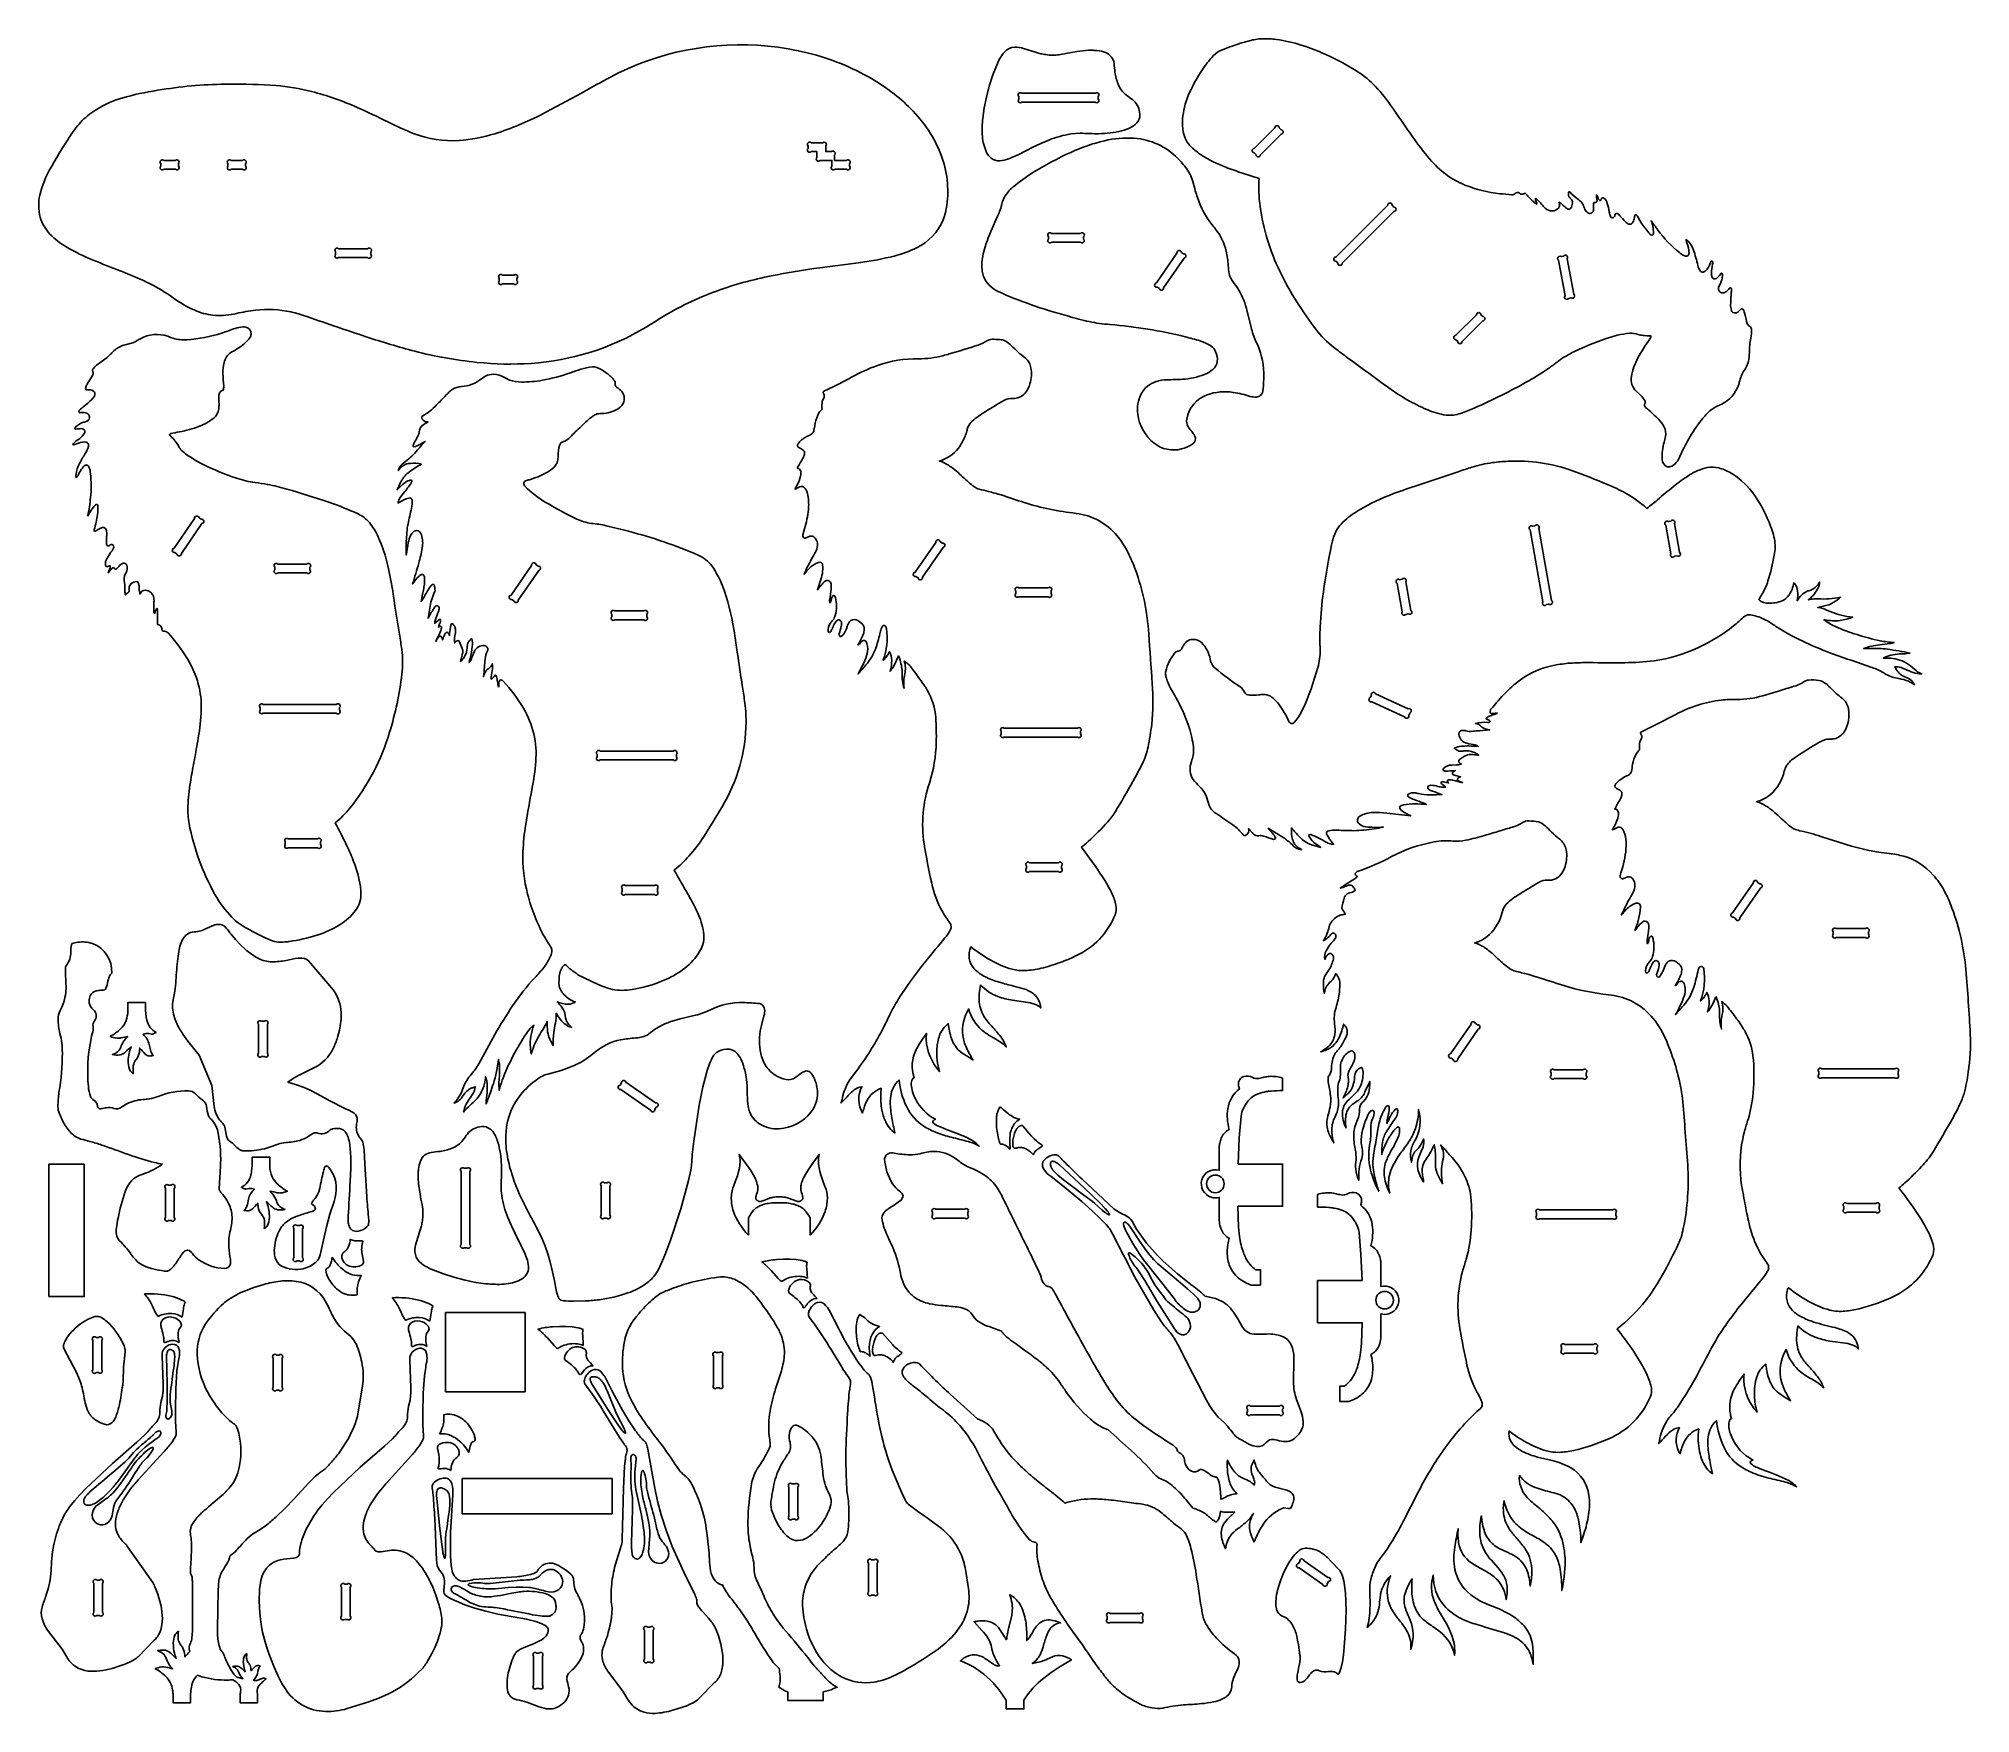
# Model space of a CAD drawing. Extents: x -644 to 671, y -543 to 596.
import ezdxf

# ---------------------------------------------------------------- set-up
doc = ezdxf.new("R2010")
doc.units = 0
doc.header["$MEASUREMENT"] = 0
doc.layers.get('0').update_dxf_attribs({"linetype": 'CONTINUOUS'})

msp = doc.modelspace()

# ---------------------------------------------------------------- linework, layer by layer
for points in [[(-554, 420.9, 0.043949), (-570.2, 430.3, 0.018249), (-587.5, 437.7, -0.0052), (-606.5, 445.2, -0.034793), (-624.8, 454.2, -0.071755), (-635.9, 462.9, -0.120399), (-642.6, 474.5, -0.119099), (-642.8, 489.4, -0.081907), (-635.1, 508.4, -0.004649), (-628.3, 520.1, -0.01167), (-621.1, 531.3, -0.0538), (-612.8, 541.2, -0.058055), (-602, 549, -0.070925), (-583.9, 556.3, -0.026154), (-559.7, 561.2, -0.038412), (-513.8, 564.9, -0.02244), (-482.1, 563.9, -0.046675), (-458, 559.9, -0.041268), (-426.9, 549.1, -0.011292), (-406, 539.2, 0.021315), (-388.1, 531.2, 0.109476), (-357.6, 526.6, 0.058378), (-333.2, 531.2, 0.046188), (-300.6, 544.7, 0.008532), (-273.5, 559.3, -0.006303), (-254.5, 569.7, -0.03728), (-230, 580.6, -0.147404), (-119.9, 586, -0.071157), (-77, 568.7, -0.063535), (-50.2, 548.2, -0.103883), (-29.6, 516.7, -0.125822), (-25.7, 482.6, -0.058409), (-28.2, 472.7, -0.186899), (-46.3, 453.6, -0.053724), (-61.5, 448, -0.029719), (-84.3, 443.7), (-112.1, 440, 0.016937), (-145.2, 434.5, 0.037032), (-181.8, 424.4, 0.052186), (-221, 405.5, -0.00447), (-230.2, 399.7, -0.119641), (-308.6, 375, -0.042166), (-345.4, 375.7, -0.039221), (-387.7, 383.3, -0.016725), (-420.7, 393.1, -0.00324), (-460.5, 406.6, 0.027526), (-472, 410, 0.084054), (-496.1, 411.2, 0.027759), (-509, 408.9, -0.066396), (-523.4, 407.6, -0.080063), (-536.1, 410.6, -0.052876), (-549.8, 418, -0.008373)], [(363.9, 490.7, 0.472542), (361, 490.5, -0.22285), (358.6, 489.7, 0.001624), (350.6, 490.4, -0.068121), (326.8, 496.3, -0.12294), (302.9, 513.9, -0.02381), (291.4, 528.9, 0.001574), (276.2, 550.7, 0.042264), (264.4, 564.9, 0.057419), (252.6, 574.1, 0.061287), (215.5, 591.5, 0.042216), (198.5, 595.3, 0.038891), (188.8, 595.8, 0.053878), (180.1, 594.4, 0.024246), (166.9, 590.2, 0.039203), (160.1, 587.5, 0.093957), (154.6, 583, 0.045786), (147, 572.8, 0.044522), (138.6, 557.1, 0.075403), (134.7, 541.2, 0.062755), (135.2, 532.4, 0.154552), (140.7, 522.1, 0.054283), (147.4, 516.8, 0.050589), (164.1, 508.4, 0.012561), (175.4, 504.4), (186.8, 500.7, 0.056962), (187.5, 481.7, 0.077991), (200.9, 437.6, 0.031223), (212.5, 416.8, 0.021695), (225.3, 398.2, 0.066128), (237.5, 386, 0.012098), (246.1, 379.5, -0.002903), (275.1, 358.3, 0.051664), (300.8, 343.6, 0.066066), (314, 339.8, 0.116399), (323.9, 341, 0.018336), (333, 344.6, 0.02908), (370.2, 363.2, 0.025635), (384.3, 372, 0.007028), (390.2, 376.4, -0.046863), (401.3, 383, -0.049175), (430.5, 394.1, -0.041508), (439, 395.5, -0.094251), (444.6, 394.6, 0.043478), (448, 394, 0.002725), (453.3, 393.7, -0.170198), (452.5, 391.3, 0.034561), (444.5, 378.7, 0.075272), (440.1, 366.1, 0.078691), (440.1, 361.9, 0.149428), (442.5, 357.1), (446.4, 353.2, -0.036385), (449.3, 349.7, -0.259667), (449.1, 347.2, 0.278525), (449.4, 345.4, 0.074068), (451, 344, -0.021462), (458.7, 336.8, -0.070209), (462.4, 331.7, -0.156754), (463.3, 325.3, -0.042814), (462.4, 321.4, 0.083035), (461, 310, 0.099043), (461.9, 306.8, 0.410108), (467.7, 305, 0.121168), (471.4, 308.6, 0.044531), (473.9, 313.5, -0.071518), (490, 339.2, -0.083569), (497.5, 345.4, -0.017319), (501.5, 347.3, 0.199218), (513.1, 360.6, 0.033314), (513.8, 363.3, -0.093942), (517.4, 371, 0.043112), (519.3, 375, 0.07813), (520.3, 380.7, -0.010511), (520.6, 387.5, -0.045257), (521.4, 392.2, 0.050349), (521.9, 398, 0.219237), (521, 399.9, -0.050899), (519.7, 400.8, -0.141018), (518.4, 403.4, 0.034098), (516.8, 410.1, 0.04051), (516.1, 411.6, 0.540897), (514.3, 411.7, -0.124694), (512.4, 409.8, -0.224341), (509.2, 409.6, -0.20451), (508.1, 411.1, -0.08534), (507.6, 414.8, -0.022348), (508, 421.5, 0.004974), (508.1, 424.8, 0.092324), (508.2, 425.9, 0.465358), (507.1, 426.3, 0.142161), (506.1, 425.3, -0.140197), (503.1, 423, -0.573079), (499.4, 426.6, -0.097038), (500.7, 429.4, 0.11842), (502, 434.5, 0.177577), (501.9, 436, 0.309517), (501.2, 436.3, 0.161792), (500.6, 435.6, -0.100321), (497.9, 432.7, -0.478851), (494.9, 433.8, -0.115052), (494.6, 436.1, -0.031602), (495.2, 442.4, 0.072918), (495.5, 444, 0.578926), (494.3, 444.4, 0.123345), (493.8, 443.4, -0.130178), (490.5, 438, -0.108216), (489, 437.1, -0.318296), (486.7, 438.3, -0.094082), (485.3, 441.6, 0.021518), (482.3, 452.1, 0.09786), (478.7, 458.2, 0.03274), (477.4, 459.4, 0.121912), (477.9, 457, -0.083977), (479.3, 449.9, -0.265467), (478.3, 448.1, -0.227759), (475.7, 448.3, -0.073492), (472.8, 450.3, -0.063951), (458.1, 465.7, -0.001993), (453.5, 472, -0.065814), (454.6, 468.1, -0.033038), (455.2, 463.7, -0.636537), (453.2, 462.5, -0.1072), (452.7, 463, -0.02213), (447.2, 469.9, -0.035849), (444.6, 474.5, 0.147773), (442.9, 476.3, 0.117008), (442.1, 474.2, -0.065461), (441.1, 471, -0.186611), (439.6, 469.7, -0.236214), (437.2, 470.3, -0.068673), (435, 472.5, 0.019958), (431.3, 476.4, 0.052886), (430.5, 477, 0.456459), (428.9, 475.9, -0.036884), (428.6, 474.8, -0.319333), (427.1, 473.9, -0.244637), (425.6, 475.5, -0.054525), (425, 478.1, 0.026472), (423.7, 483.8, 0.168091), (421.4, 487.3, 0.460719), (419.5, 486.8), (419.3, 486.1, -0.371112), (418.5, 485.8, -0.176591), (417.4, 487.4, 0.077651), (416.6, 489.3, 0.04134), (416.3, 489.6, -0.077471), (416.4, 487.7, -0.024305), (416.7, 485.5, -0.387706), (415.7, 484.4, 0.04491), (414.8, 484.5, 0.281354), (414.5, 484.1, 0.124384), (414.3, 482.7, -0.072041), (414.2, 478.9, -0.534247), (410.3, 477.5, -0.168584), (408.1, 480.6, 0.199715), (403.5, 486.8, -0.036089), (398.4, 491.4, 0.100537), (397.8, 491.7, 0.324624), (397.3, 491.3, 0.074546), (397.4, 490.8, -0.02832), (397.3, 489.2, 0.217003), (398.1, 487.7, -0.080053), (399.6, 486.1, -0.174452), (400, 484, -0.120196), (398.8, 480.5, -0.413352), (396.5, 480.1, -0.05516), (395.1, 481.3, -0.039078), (392.3, 483.7, 0.087231), (390.7, 484.6, 0.316019), (390.9, 484, -0.317179), (390.4, 480.6, -0.217836), (386.2, 478.7, -0.214543), (381.5, 480.5, 0.00346), (376.1, 486.2, 0.077735), (374.7, 487.1, 0.105778), (375.3, 485.2, -0.064046), (375.8, 483.9, -0.174397), (375.7, 483.3, -0.098785), (373, 485.4, 0.010363), (367.7, 490.8, -0.192388), (365.8, 490.1, -0.226857)], [(105.5, 546, 0.184781), (100.6, 554.4, 0.011254), (96.5, 557.4, -0.136454), (90.8, 564.9, -0.060758), (88.7, 573, -0.002191), (88.1, 579, 0.26826), (82.2, 586.4, 0.07219), (76.7, 587.7, 0.020381), (73.9, 587.9), (70.6, 587.9), (66.9, 587.6), (62.7, 587.1), (58, 586.3, -0.008983), (50.8, 584.9, -0.07392), (41.6, 585, -0.020643), (38.2, 585.6), (26.5, 589.2, 0.078568), (20.5, 590, 0.192811), (13.7, 586.9, 0.07529), (10, 581.6, 0.019181), (8.7, 579), (5.7, 571.3), (3.2, 563.6), (1.2, 556), (-0.3, 548.7), (-1.2, 541.8, 0.044501), (-1.5, 529.4, 0.08879), (1.4, 518.4, 0.107011), (4.5, 514.6, 0.188625), (10.4, 512.8, 0.071924), (16.3, 514.1, 0.017438), (18.9, 515.2), (23.3, 517.1), (32.9, 522), (38.2, 524.5), (43.8, 526.9, -0.059152), (58.7, 531), (61.8, 531.4), (65, 531.5), (66.7, 531.5, 0.016769), (77.6, 531.2, 0.054486), (93.2, 533.1, 0.057388), (100.2, 535.8, 0.122302), (104.4, 539.7, 0.205506)], [(23.3, 556.6), (23.3, 554.8, 1), (25.4, 552.7), (75.2, 552.7, 1), (77.3, 554.8), (77.3, 556.6, 1), (75.2, 558.7), (25.4, 558.7, 1)], [(9.8, 477.3, 0.005788), (2.5, 460.4, 0.04105), (-1.3, 447.8, 0.080681), (-1.6, 437.6, 0.205977), (5.9, 425.9, 0.045633), (9.2, 423.9, 0.024714), (31.2, 415.1, 0.019689), (57.2, 407, 0.014897), (71.2, 403.4, 0.031658), (85.3, 401.4, -0.040976), (136.4, 393.1, -0.01316), (146.6, 390.3, -0.054976), (154.1, 386.8, -0.154932), (157.1, 382.9, -0.144626), (158.3, 376.3, -0.175825), (155.3, 370.9, -0.099375), (149.6, 367.4, -0.072382), (134.6, 364.2, -0.016027), (124.2, 363.9, 0.062085), (116.7, 362.7, 0.198695), (106.6, 354.2, 0.162273), (104.2, 340.4, 0.193611), (115.3, 320.7, 0.234306), (134, 316.8, 0.074764), (141, 319.8, 0.197809), (143.3, 322.8, 0.189058), (142.9, 325.8, 0.050269), (141, 328.6, -0.029541), (138.4, 332.1, -0.189313), (137.6, 337.1, -0.273344), (151.5, 353.6, -0.126468), (169.2, 355.3, -0.037935), (180.8, 352.5, 0.078528), (184.9, 352.1, 0.124111), (187.6, 353.1, 0.210924), (189.4, 356.6, 0.022805), (190, 368.6, 0.113445), (184.6, 389.9, -0.045804), (181.3, 399.5), (178.6, 410.5, 0.073707), (172.9, 424.9, 0.03925), (168.8, 430.7, -0.127436), (166.4, 436.2, -0.025077), (165.8, 441.5, 0.032606), (164.4, 451.3, 0.107501), (157.4, 465.9, 0.017551), (154.8, 469.2, -0.087371), (144.9, 487.7, -0.025339), (142.1, 497.2, 0.101212), (137.3, 507.5, 0.048029), (131.3, 514.5, 0.184975), (101.8, 528.1, 0.074535), (81.5, 526.4, 0.050622), (58.7, 518.5, 0.03268), (32.9, 504.7, 0.031792), (19.4, 495, 0.086048), (13.6, 488.2, 0.069194), (11.3, 481.7, -0.034224)], [(183.5, 518.2), (184.7, 516.9, 1), (187.7, 516.9), (201.7, 530.9, 1), (201.7, 533.9), (200.5, 535.2, 1), (197.5, 535.2), (183.5, 521.2, 1)], [(-558.4, 513), (-550.6, 513, -1), (-548.5, 510.8), (-548.5, 509.1, -1), (-550.6, 507), (-558.4, 507, -1), (-560.5, 509.1), (-560.5, 510.8, -1)], [(-512.7, 513), (-505, 513, -1), (-502.8, 510.8), (-502.8, 509.1, -1), (-505, 507), (-512.7, 507, -1), (-514.8, 509.1), (-514.8, 510.8, -1)], [(-117.9, 525), (-110.2, 525, -1), (-108.1, 522.8), (-108.1, 519), (-104.2, 519, -1), (-102.1, 516.8), (-102.1, 513), (-94, 513, -1), (-91.9, 510.8), (-91.9, 509.1, -1), (-94, 507), (-101.8, 507, -1), (-103.9, 509.1), (-103.9, 513), (-111.9, 513, -1), (-114.1, 515.1), (-114.1, 519), (-117.9, 519, -1), (-120.1, 521.1), (-120.1, 522.8, -1)], [(274.3, 482.6), (239.1, 447.4, 1), (239.1, 444.4), (240.3, 443.1, 1), (243.3, 443.1), (278.5, 478.3, 1), (278.5, 481.3), (277.3, 482.6, 1)], [(43.4, 461.2), (43.4, 459.5, 1), (45.5, 457.4), (65.3, 457.4, 1), (67.4, 459.5), (67.4, 461.2, 1), (65.3, 463.4), (45.5, 463.4, 1)], [(-439.5, 453), (-419.8, 453, -1), (-417.6, 450.8), (-417.6, 449.1, -1), (-419.8, 447), (-439.5, 447, -1), (-441.6, 449.1), (-441.6, 450.8, -1)], [(130.9, 450), (116.9, 429.8, 1), (117.4, 426.9), (118.9, 425.9, 1), (121.8, 426.4), (135.8, 446.6, 1), (135.3, 449.5), (133.9, 450.5, 1)], [(390.5, 445.1), (394.9, 420.9, 1), (397.4, 419.2), (399.1, 419.5, 1), (400.8, 422), (396.4, 446.2, 1), (394, 447.9), (392.3, 447.6, 1)], [(-328.1, 429), (-320.3, 429, 1), (-318.2, 431.1), (-318.2, 432.8, 1), (-320.3, 435), (-328.1, 435, 1), (-330.2, 432.8), (-330.2, 431.1, 1)], [(334.7, 408.1), (320.7, 394.1, 1), (320.7, 391.1), (321.9, 389.9, 1), (324.9, 389.9), (338.9, 403.9, 1), (338.9, 406.9), (337.7, 408.1, 1)], [(-559.9, 194.7, 0.095816), (-559.4, 193.2, 0.074993), (-559, 192.8, -0.218996), (-557.1, 192.7, -0.095167), (-555.1, 191.2, -0.053438), (-540.9, 171.5, -0.14535), (-533.1, 136.9, -0.028956), (-535.4, 118.1, -0.005522), (-538, 103.6, 0.006318), (-540.4, 90.1, 0.028773), (-542, 73.8, 0.048976), (-541.3, 62, 0.07985), (-523.7, 13.9, 0.060537), (-512.2, -1.7, 0.079086), (-501.7, -9.4, 0.011573), (-487.2, -16.7, 0.13375), (-476.1, -18.5, 0.020815), (-473.3, -18.2, 0.040692), (-454.2, -13.9, 0.062353), (-438.5, -6.7, 0.092105), (-428, 3, 0.167821), (-424.3, 15.3, 0.033822), (-424.7, 19.3, 0.054737), (-429.3, 36.2, 0.021849), (-433.9, 46.9, 0.007313), (-441.8, 62.5, 0.049451), (-432, 72.4, 0.097663), (-404.8, 124.2, 0.041192), (-396.4, 163.6, 0.06018), (-396.6, 180.5, 0.009833), (-397.3, 185.5, -0.006092), (-402.4, 218, 0.020295), (-405.8, 236.5, 0.047215), (-412.8, 257.4, 0.063203), (-418.6, 266.8, 0.111532), (-426.3, 272.6, 0.026717), (-446.1, 280.5, 0.009504), (-474.8, 289.5, 0.021715), (-487.9, 292.7, 0.016397), (-496.4, 293.9, -0.048691), (-508.9, 296.9, -0.036248), (-532.2, 306.5, -0.029109), (-541.8, 312.2, -0.017176), (-545.6, 315, -0.085201), (-547.9, 317.8, 0.024715), (-550.7, 322.2, 0.024807), (-553.7, 325.4, -0.04084), (-554.6, 326.6, -0.205737), (-553.6, 327.2, -0.018216), (-548, 328.4, 0.043688), (-534.2, 332.2, 0.072778), (-524.4, 337.8, 0.19757), (-521.1, 344.1, 0.040996), (-520.9, 347.5, 0.003107), (-521, 352.7, -0.120974), (-520.3, 355.5, -0.159708), (-519.3, 356.3, -0.058556), (-518.1, 356.7, 0.083041), (-517.7, 359.6, -0.005976), (-518.2, 368, -0.067909), (-517.5, 375.5, -0.075212), (-515.8, 379.5, -0.10325), (-513, 382.2, 0.016394), (-505.7, 386.8, 0.078168), (-500, 392.3, 0.107064), (-499, 394.9, 0.391234), (-502.6, 399.6, 0.071232), (-504.8, 399.8, 0.075225), (-509.8, 398.8, -0.007461), (-519, 395.6, -0.060746), (-542.8, 391, -0.089836), (-552, 392.1, -0.022613), (-555.8, 393.4, 0.215682), (-574.4, 391.8, 0.02234), (-577.3, 390, -0.049527), (-579.6, 389), (-585.6, 387.4, 0.101395), (-592.4, 383.6, 0.026856), (-594.2, 381.6, -0.031627), (-597.1, 379.1), (-603.5, 374.3, 0.052199), (-606.4, 371.6, 0.299828), (-606.7, 369.4, -0.156841), (-606.6, 367.7, -0.077227), (-608, 364.9, 0.019178), (-610.7, 360.6, 0.042434), (-611.6, 358.5, 0.201865), (-611.4, 357.2, 0.280055), (-610.6, 356.9, -0.216956), (-606.4, 356.2, -0.214003), (-605.3, 354.3, -0.175325), (-606.6, 351.5, -0.041328), (-611.4, 346.9, 0.005071), (-615.1, 343.8, 0.096947), (-616.2, 342.7, 0.440139), (-615.8, 341.6, 0.184973), (-614.9, 341.5, -0.13039), (-610.8, 341.1, -0.302127), (-609.1, 338.6, -0.279955), (-610.2, 336, -0.067393), (-611, 335.6, -0.020218), (-613.7, 334.7, 0.148736), (-618.9, 331, 0.304116), (-618.9, 330.4, 0.304116), (-618.4, 330.2, -0.057256), (-614.5, 330.6, -0.183471), (-612.7, 329.9, -0.336207), (-612.4, 327.6, -0.093975), (-615.7, 324, 0.010768), (-619.3, 321.3, 0.135226), (-620.3, 319.8, 0.211645), (-619.1, 319.8, -0.062615), (-613.8, 321.5, -0.060972), (-611.7, 321.5, -0.163249), (-610, 320.6, -0.183357), (-609.6, 319.1, -0.097747), (-610.4, 316.6, -0.025023), (-612, 313.7, 0.003797), (-615.9, 306.8, 0.091572), (-618.2, 299.5, 0.070734), (-618.1, 297.2, 0.130312), (-616.8, 298.9, -0.078542), (-612.6, 305.3, -0.235724), (-610.7, 305.8, -0.150607), (-609.8, 305, -0.127587), (-608.8, 303, -0.038908), (-608.4, 300.2, -0.055536), (-608.3, 283.8, -0.021613), (-610.1, 271.3), (-607.9, 275.1, -0.027598), (-606.1, 277.6, -0.048062), (-604.9, 278.8, -0.518481), (-603.4, 278.3, -0.085893), (-603.3, 276.8, -0.049411), (-603.6, 272.2, -0.033118), (-605.8, 262, 0.179453), (-605.6, 261, 0.259467), (-605, 260.9, 0.078898), (-603.5, 261.9, -0.059687), (-600.4, 263.3, -0.242789), (-598.4, 263, -0.153887), (-597.4, 260.6, -0.056215), (-597.4, 257.2, 0.029849), (-597.5, 252.1, 0.643021), (-595.3, 251.2, -0.32615), (-593.2, 251.6, -0.327713), (-592.5, 250.1, -0.123703), (-594.2, 246.9, 0.051324), (-595.8, 244.4, 0.044607), (-597.7, 241.2, 0.164112), (-598.1, 237.6, 0.415618), (-596.6, 236.8, -0.012072), (-595.5, 237.2, -0.127513), (-594.9, 237.2, -0.124142), (-595.5, 234.9), (-595.9, 233.8, 0.059832), (-596.3, 232.6, 0.048074), (-594.5, 234.7, -0.063431), (-593.6, 235.7, -0.107144), (-592.8, 236.1, -0.276164), (-592.1, 235.8, 0.08354), (-591.7, 235.2, 0.281542), (-591.1, 235.1, 0.110862), (-589.8, 236.2, -0.035105), (-587.1, 238.7, -0.244789), (-584.8, 238.9, -0.184927), (-583.7, 237.6, -0.192746), (-583.7, 233.9, -0.054575), (-584.7, 231.7, 0.180076), (-585.2, 225.9, -0.04595), (-584.9, 220, 0.072881), (-584.5, 217.6, 0.311275), (-584.2, 217.8, -0.114641), (-583, 218.9, 0.201899), (-582, 220.5, 0.035248), (-582.1, 222.5, -0.228913), (-580.6, 225.2, -0.136638), (-576.9, 226.6, -0.33239), (-575.8, 225.8, -0.094938), (-575.3, 223.6, 0.029527), (-575, 219.6, 0.038184), (-574.7, 218, 0.203815), (-574.3, 218.4, -0.297837), (-572.1, 220.6, -0.195538), (-568.2, 219.8, -0.242876), (-565.2, 215.3, -0.040777), (-565.2, 211.9, 0.0158), (-565.3, 205.9, 0.241284), (-564.9, 205, 0.064308), (-564.4, 205.8, -0.04474), (-563.7, 207.6, -0.099132), (-563, 208.4, -0.091287), (-562.7, 206.5, -0.006054), (-562.7, 197.4, -0.277732), (-560.3, 195.8, -0.07016)], [(-29, 2.8, -0.072368), (-36, 21.5, -0.013019), (-41.2, 48.2, -0.116204), (-37.6, 89.6, 0.073879), (-32.9, 117.3, 0.02178), (-33.2, 133.9, 0.113228), (-39.1, 152.8, 0.019313), (-41.1, 156.1, 0.010285), (-49.7, 167.9, 0.049822), (-52, 170.5, 0.02213), (-54.7, 172.6, -0.137475), (-54.3, 163.8, 0.09706), (-54.8, 154.1, -0.080757), (-56.1, 164.2, 0.080103), (-57.5, 173.1, 0.016507), (-58.5, 176, 0.058574), (-59.2, 174.8, -0.04715), (-62.3, 168.4, -0.039815), (-64.3, 165.6, 0.081273), (-63.2, 173.1, 0.107299), (-64.7, 178.9, -0.101159), (-69.1, 173.1, 0.133809), (-66.8, 194.6, 0.104396), (-67.7, 196.4, 0.4885), (-69.5, 196.3, 0.073098), (-70.4, 194.5, 0.034147), (-71.3, 191.1, -0.030418), (-74.3, 180.7, -0.093737), (-80.7, 170, -0.010797), (-83.4, 166.9, 0.011618), (-86.1, 163.8, 0.04554), (-80.3, 176.1, 0.110313), (-79.6, 182.6, 0.102475), (-80.9, 186.1, 0.330465), (-82.5, 186.6, 0.128215), (-84.3, 185.3), (-85.2, 184.3, -0.056296), (-86.2, 183.5, 0.05712), (-82.5, 191.1, 0.063771), (-81.9, 194, 0.204711), (-83.5, 198.1, 0.1186), (-87.3, 200.5, 0.317363), (-91.9, 199.2, 0.087814), (-93.5, 196, -0.086223), (-96.3, 190.4, -0.115707), (-97.9, 189.2, -0.375476), (-98.6, 189.4, -0.193366), (-98.9, 191.3, 0.006299), (-97.5, 196, 0.15773), (-97.7, 199.6, 0.45588), (-100.3, 200.2, 0.121773), (-102.4, 197.6, 0.025354), (-103.8, 194.2, -0.091876), (-105.1, 192.3, -0.644123), (-106.5, 192.8, -0.192504), (-105, 198.2, -0.021205), (-103.2, 200.4, 0.099279), (-101.6, 203.6, 0.134086), (-101.5, 215.8, 0.148282), (-102.3, 217.1, 0.394868), (-103.2, 217, 0.087766), (-104.1, 215.2, -0.019707), (-104.7, 213, -0.066465), (-105.2, 212.1, -0.101817), (-105.4, 214.6, 0.005332), (-104.4, 221.5, 0.032812), (-104.3, 224.1, 0.156324), (-105.3, 226.7, 0.364394), (-108.2, 227, 0.075758), (-111.3, 224.1, -0.004678), (-113.7, 221.1, 0.04602), (-110.4, 232.2, 0.072516), (-110.2, 237.9, 0.251245), (-111.3, 239.6, 0.181791), (-113.1, 239.6, 0.107855), (-119, 235.9, 0.048237), (-122.8, 231.6, -0.025583), (-117.9, 241.7, 0.036002), (-114.7, 247.5, 0.11715), (-113.8, 252.5, 0.200358), (-116.1, 257, 0.272059), (-118.8, 257.4), (-121.4, 256.3, -0.154473), (-122.8, 256.2, -0.187571), (-123.3, 256.6, -0.199731), (-123.6, 258.7, -0.029204), (-123, 260.8, 0.03816), (-120, 274, 0.063897), (-120, 283.9, 0.069224), (-121.5, 289, 0.119133), (-122.9, 290.8, 0.20942), (-125.1, 291.2, 0.100137), (-127.9, 289.9, -0.131398), (-129, 289.4, -0.048161), (-127.7, 292, 0.073856), (-125.2, 298.3, 0.076446), (-125.1, 301.6, 0.160887), (-125.9, 303, 0.128942), (-127.4, 303.6, -0.119306), (-127, 304.6, 0.013318), (-123.9, 310, 0.058599), (-122.6, 313.1, 0.157944), (-122.8, 315.2, 0.110707), (-123.4, 316, 0.041932), (-126, 317.5, -0.20133), (-127.3, 318.9, -0.147883), (-127.2, 319.8, -0.074235), (-126.5, 320.9, -0.115424), (-120.5, 325.5, 0.025639), (-117.9, 326.8, 0.239771), (-116.1, 329.5), (-115.6, 332.6, -0.049589), (-113.5, 339.7, -0.090983), (-110.6, 343.9, -0.033442), (-110.6, 348.2, -0.107902), (-109.5, 351.2, 0.175256), (-109.2, 353.6, 0.062824), (-109.8, 354.8, -0.395309), (-109.3, 356.1, -0.026388), (-105.5, 357.9, 0.017821), (-90.5, 365.6, -0.038158), (-72.8, 373.6, -0.087709), (-45, 378.1, 0.064684), (-28.4, 380.2, 0.012478), (-24, 381.4, 0.001256), (-4.4, 387.4, 0.078682), (1.9, 390.5, -0.153023), (6.6, 391.4, 0.00732), (11.2, 391.1, -0.123438), (14.5, 390, -0.04468), (18.1, 387.2, -0.006183), (22.8, 382.6, 0.021229), (27.9, 378.5, -0.173316), (31.5, 372, -0.124233), (30.8, 361, -0.105892), (27.6, 354.8, -0.23034), (19.2, 351.2, 0.138003), (13.1, 349.8, 0.001332), (0.4, 342.1, 0.04333), (-8.4, 335.7, 0.107282), (-11.4, 331.7, 0.042863), (-12.1, 328.9, -0.04307), (-13.3, 325.5, -0.063856), (-17.8, 317.4, -0.162699), (-30.8, 308.6, -0.08012), (-23.8, 305.2, -0.035438), (-19.1, 301.6, -0.002832), (-10.9, 294.2, 0.030554), (-6.9, 291, 0.073925), (-3.8, 289.5, 0.01298), (2.6, 287.9, -0.012643), (11.3, 285.5, -0.003217), (27, 280.3, 0.050106), (62.3, 273, -0.190981), (90.1, 257.8, -0.060071), (97.5, 246.5, -0.033689), (102.6, 234.7, -0.070329), (111.7, 191.1, 0.000867), (114.1, 157.2, -0.045678), (113.7, 129.5, -0.017739), (111.2, 113.9, -0.063722), (107.6, 103.3, -0.013917), (100.9, 90.6, -0.005028), (89, 70.2, -0.037354), (83.9, 63.3, -0.02405), (70.5, 49.8, -0.011954), (65.9, 45.9, -0.020298), (80.2, 25.8, -0.030212), (86.6, 14.6, -0.052109), (89.4, 6.5, -0.150271), (88.8, -0.1, -0.187965), (62.1, -28, -0.028023), (51.4, -32.4, -0.02766), (38.4, -36.4, -0.043257), (27.5, -38, -0.067309), (18.7, -37.1, -0.060689), (4.2, -30.9, -0.039676), (-9.3, -21.9, 0.299532), (-7.1, -36.8, 0.087), (0.5, -42.2, 0.045821), (9.8, -45.8, 0.011316), (19.9, -48.5, -0.010703), (26.6, -50.3, -0.074593), (32.8, -53.4, -0.174765), (37.8, -61.1, -0.037408), (38.2, -63.5, 0.113296), (35.2, -61.3, 0.068641), (29.6, -59.7), (19, -58.1, -0.047579), (9, -55.6, -0.109363), (-2.7, -47.8, 0.076069), (-3.6, -59.4, 0.12384), (0.2, -70.1, 0.039931), (6.5, -77.5, -0.044461), (12.3, -85, -0.048674), (14.7, -89.9, 0.073284), (10.6, -86.5, 0.011531), (4.5, -82.8, -0.042965), (-1.9, -78.4, -0.149929), (-10.8, -64, 0.167713), (-14.8, -82.2, 0.073265), (-12.4, -90.4, 0.03001), (-10, -95.1, 0.012807), (-7.8, -98.8, 0.010715), (-13.7, -95.1, -0.178967), (-22.5, -84.2, -0.039776), (-23.9, -79.1, -0.013692), (-24.7, -74, 0.14529), (-30.6, -82, 0.073676), (-32.4, -91, 0.090771), (-30.6, -106.6, -0.17418), (-39.7, -84.7, -0.04076), (-39.5, -80.7, 0.046058), (-46.5, -91.6, 0.203272), (-48, -110.8, 0.19202), (-49.1, -111.8, 0.154062), (-49.9, -115.5, 0.103542), (-47.1, -125.2, 0.154317), (-33.5, -139.1, 0.083761), (-35, -140.1, 0.389363), (-34.7, -141.8, 0.067936), (-30.2, -144.3, -0.001676), (-15.6, -150, -0.040309), (-7.7, -153.9, -0.06865), (-3.6, -157.3, 0.061537), (-11, -154.3, 0.006694), (-22.7, -151.3, -0.026967), (-32.9, -148.1, -0.041157), (-40.6, -144.3, -0.144989), (-53.2, -130.2, -0.089004), (-58.2, -112.3, 0.178602), (-63.9, -123.5, 0.039721), (-64.2, -127.4, 0.038641), (-63.1, -138, 0.00965), (-61, -148.4, -0.13299), (-67.5, -140.4, -0.064005), (-69.9, -132.6, -0.05419), (-70.6, -122.6, -0.018679), (-70.3, -118, 0.198126), (-80.2, -126.7, 0.041469), (-82, -131.3, 0.016575), (-83, -134.9, -0.261117), (-83.5, -116.9, 0.11613), (-88.8, -119.1, 0.032512), (-92.2, -122.3, -0.008994), (-97.6, -127.9, 0.03751), (-96.5, -123.1, -0.033272), (-95.7, -120.6, -0.003632), (-94, -116.4, -0.051996), (-91.4, -111.7), (-86.1, -104.7, 0.039199), (-68.7, -76.7, 0.003776), (-64.5, -67.9, -0.030703), (-56.3, -53.7, -0.02348), (-40, -31.6, -0.002814), (-27, -15.7, 0.043735), (-23.4, -10.5, 0.187406), (-22.9, -7, 0.069781), (-23.3, -6.1, -0.013916), (-27.7, 0.5, -0.012968)], [(-330.7, 154.7, 0.020055), (-330.4, 158.1, -0.060136), (-330.1, 159.2, -0.279762), (-329.2, 159.8, -0.168932), (-327.5, 158.8, -0.051067), (-313.7, 140.5, -0.155047), (-305.4, 104.2, -0.027928), (-308, 85.3, 0.007238), (-312.2, 61.4, 0.028967), (-314.1, 42.9, 0.074267), (-310.9, 14, 0.066044), (-299.3, -15.3, 0.007906), (-295, -22.2, -0.162679), (-294.5, -25.2, -0.070518), (-295.8, -29, -0.057693), (-299.9, -35.8, -0.026489), (-305.9, -42.7, 0.042284), (-321.1, -61.9, 0.018242), (-333.2, -81.5, 0.004023), (-344.2, -101.3, -0.060794), (-350.1, -109.5, 0.086601), (-354.7, -117.7, -0.090637), (-359.6, -126.6, -0.02392), (-361, -128.1, 0.188182), (-354.8, -123, -0.175135), (-348.8, -117.8, -0.023184), (-346.6, -117, -0.118251), (-348.2, -121.8, -0.031794), (-349.9, -124.3, 0.026785), (-352.7, -128.8, 0.077026), (-354.5, -134.2, -0.067616), (-352.3, -131.5, -0.008769), (-347.9, -127.6, 0.156776), (-340.3, -114.8, 0.033382), (-339.5, -110.2, -0.079371), (-338.4, -116.4, -0.054201), (-339, -124.7, 0.053871), (-339.2, -128.6, 0.038903), (-338.5, -127, 0.009287), (-334.2, -114.9, 0.050482), (-330.8, -98.3, -0.069148), (-330, -105, -0.028796), (-330.4, -114.2, 0.067967), (-330.2, -119.4, -0.036164), (-328.2, -112.5, -0.058782), (-311.7, -80.7, -0.049387), (-308.2, -76.4, -0.026304), (-306.6, -75.1, 0.124774), (-309, -90.4, 0.020766), (-308.5, -94.6, -0.073825), (-301.6, -79.6, 0.009793), (-298.9, -75.4, 0.084693), (-297.7, -72.4, 0.019747), (-297.3, -79.5, 0.082244), (-295, -86.3, 0.019063), (-293.5, -88.9, -0.036325), (-293.2, -80, -0.026425), (-292, -73.8, 0.066476), (-291.5, -67, 0.096788), (-285, -74.7, 0.116157), (-280.9, -76.6, -0.026073), (-283.1, -74.3, -0.15081), (-285.4, -68.5, 0.138701), (-287.7, -62.8, 0.056276), (-290.8, -59.3, 0.093564), (-283.4, -60.8, 0.139041), (-278.4, -59.3, -0.116903), (-285.4, -55, -0.168219), (-289.4, -48.4, -0.083923), (-289, -39.6, -0.066568), (-287.5, -35.9, -0.142693), (-285.4, -33.9), (-285.1, -34.1, -0.047693), (-284.1, -35, 0.054516), (-275.8, -41.2, 0.038172), (-256.3, -49.9, 0.108398), (-243.3, -51.2, 0.073413), (-216.5, -43.9, 0.05551), (-204, -36.4, 0.090073), (-193.9, -25, 0.049961), (-191.7, -20.2, 0.094579), (-191.1, -13.5, 0.082812), (-194.6, 0, 0.025033), (-200.5, 11.6, 0.004518), (-207, 22.9, -0.00947), (-211.2, 30.5, 0.049697), (-201.2, 39.9, 0.044365), (-191.3, 52.8, 0.001614), (-178.6, 73.4, 0.132861), (-162.3, 131.2, 0.036087), (-163.3, 145.6, 0.008147), (-164.9, 156, -0.001421), (-170.6, 194.2, 0.05004), (-178.3, 223.6, 0.065672), (-185.4, 237, 0.131686), (-194.9, 244.6, 0.038454), (-242.2, 260.8, 0.009692), (-257.5, 264.6, 0.030801), (-267.5, 266.2, -0.082097), (-277.4, 269.1, -0.023289), (-299, 280.7, -0.062484), (-312.5, 291.2, -0.224886), (-313.4, 293.8, -0.22693), (-312.4, 295.1, -0.063935), (-309.7, 295.9, 0.056796), (-298.2, 300.6, 0.022015), (-295.2, 302.5, 0.086352), (-291.4, 306.4, 0.078374), (-290.6, 308.5, 0.057276), (-290.2, 312.1, -0.066349), (-289.3, 319.2, -0.262842), (-286.5, 321.8, 0.125745), (-282.9, 324, 0.013785), (-279.5, 327.4, -0.016765), (-275.5, 331.1, 0.008728), (-269.8, 336.5, -0.036794), (-265.3, 339.9, -0.132068), (-261.9, 340.8, 0.121768), (-250.6, 343.3, 0.149683), (-246, 347.7, 0.340256), (-247.7, 356.8, 0.038056), (-250.2, 358.7, -0.293732), (-251.4, 361.8, 0.147455), (-251.6, 362.8, 0.061954), (-252.4, 363.9, 0.077099), (-258, 368.9, 0.062198), (-263.9, 372.2, 0.092639), (-266.8, 372.7, 0.046621), (-274.7, 371, 0.014622), (-281.7, 368.6, -0.039554), (-300.9, 363.5, -0.041544), (-315.2, 362.3, -0.077366), (-323.2, 363.6, -0.056515), (-326.6, 365.4, 0.126943), (-334.2, 367.6, 0.122538), (-339.6, 366.3, 0.046323), (-343.7, 363.6, -0.151902), (-355.8, 359.3, 0.116374), (-362.2, 357.3, 0.045546), (-363.8, 356, 0.026568), (-366.3, 353.5, -0.014231), (-373.1, 346.6, -0.092538), (-382.3, 339.4, 0.371042), (-382.9, 338, 0.244214), (-380.6, 335.4, 0.09846), (-378.7, 335.2, -0.168317), (-379.2, 334.8, 0.048055), (-383.1, 332.3, 0.206494), (-384.5, 329.5, -0.101644), (-385.5, 325.7, -0.027936), (-387.6, 321.9), (-388.3, 320.6, 0.042583), (-388.9, 319.1, 0.343745), (-388.5, 318.2, 0.169579), (-388.2, 318.2, 0.080991), (-384.3, 319.8, -0.014851), (-380.7, 321.9, 0.010857), (-386.8, 315, -0.065233), (-395.2, 307.4, 0.135819), (-398.6, 303.3, 0.044205), (-399, 302.1, -0.131503), (-393.8, 306.4, -0.094186), (-390.7, 307, -0.090596), (-383.2, 306.4, 0.033538), (-391.4, 301.3, 0.101146), (-396.9, 294.9, 0.029393), (-399.7, 289, -0.021218), (-395.2, 293.4, -0.11125), (-391.4, 295.4, -0.064504), (-390.4, 295.6, -0.206741), (-389.7, 295.2, -0.213385), (-389.7, 294.8, -0.091645), (-391.9, 291.1, 0.02779), (-394.4, 287.8), (-397.1, 284.4, 0.077474), (-398.8, 281.4, 0.042437), (-399.1, 280.1, 0.157578), (-398.3, 280.4, -0.067802), (-391.8, 283.4, -0.49619), (-389.5, 281.9, -0.082601), (-389.9, 276.5, 0.01182), (-392.3, 265.8, 0.024523), (-393.1, 259.9, 0.018698), (-393.6, 248.4, 0.01221), (-393.5, 244.6, -0.016518), (-392.1, 253.1, -0.051017), (-390.6, 258, -0.097515), (-388.8, 260.3, -0.221721), (-385.6, 261.2, -0.178184), (-384, 260, -0.093771), (-383.1, 258.3, -0.112098), (-382.6, 249.5, -0.023806), (-385, 239.1, -0.005214), (-389.2, 225, -0.052751), (-384.8, 230.3, -0.09292), (-383.1, 231.4, -0.404011), (-381.4, 230.6, -0.09675), (-381.2, 229.8, -0.06484), (-381.2, 224.9, -0.017261), (-381.8, 220.8, -0.009702), (-383.4, 213.1, 0.042015), (-381.6, 215.7, -0.031868), (-377.2, 223.1, -0.028481), (-376.2, 224.4, -0.238253), (-375, 224.7, -0.180148), (-374.6, 224.3, -0.108056), (-374.1, 222.4, 0.007815), (-373.9, 220.4, 0.062107), (-377.3, 209.8), (-378.7, 201.7, 0.04252), (-377.8, 203, -0.025694), (-374, 209.5, -0.314724), (-372.3, 210.2, -0.314724), (-371.1, 208.9, -0.098845), (-371.7, 205.9, 0.016331), (-373.7, 200.8, 0.078647), (-374.1, 198.1, -0.048034), (-372.4, 199.6, -0.080617), (-370.8, 200.8, -0.094315), (-370.4, 200.9, -0.318948), (-370.2, 200.5, -0.115287), (-370.5, 198.5, 0.017906), (-371.6, 195.7, -0.134192), (-370.3, 196.2, -0.357321), (-369.5, 195.6, -0.141261), (-369.7, 194.3, -0.025304), (-371.4, 190.1, 0.007077), (-373.3, 185.9, -0.077116), (-372, 188.2, -0.108775), (-371.2, 189.2, -0.441145), (-369.5, 188.8, -0.068952), (-368.9, 186.9, 0.080591), (-368.4, 188, -0.058547), (-367, 191.2, -0.268217), (-365.6, 192.1, -0.235272), (-364.9, 191.5, -0.061369), (-364.4, 190.5, 0.04748), (-364.1, 189.9, -0.011897), (-363.5, 195.5, -0.058015), (-362.9, 197.6, -0.439069), (-361.8, 197.8, -0.154183), (-361.3, 197.2, -0.039773), (-360.3, 195.4, -0.092947), (-360, 193, -0.026314), (-360.6, 188.3, 0.087976), (-360.5, 184.9, -0.169244), (-358.8, 186.4, -0.264153), (-357.7, 186.2, -0.119066), (-357.3, 185.6, -0.013223), (-355.4, 181.2, -0.107195), (-355.1, 178.3, -0.019475), (-355.4, 176.9, -0.01655), (-356.7, 172.3, 0.098263), (-355.4, 173.4, 0.186868), (-352, 182.5, -0.210185), (-350.4, 186.6, -0.008874), (-349, 187.8, -0.099701), (-348.6, 182.5, -0.037307), (-350.1, 174.4, 0.013695), (-350.7, 171.5, 0.101055), (-349.4, 173.5, -0.005312), (-347.1, 179.2, -0.303668), (-340.4, 183.1, -0.507385), (-338.2, 179.4, 0.091481), (-339.9, 173.8, 0.010378), (-340.3, 168.4, -0.004204), (-340.9, 161.9, -0.08858), (-339.2, 165.8, -0.104722), (-337.3, 167.5, 0.158353), (-335, 170.7, -0.053272), (-334.9, 167.2, -0.024415), (-335.8, 161.8, 0.088623), (-335.8, 160.8, 0.089337), (-335.7, 160.3, 0.108049), (-334.2, 161.6, -0.011557), (-332.9, 163.1, -0.176586), (-332.2, 162.1, -0.034364), (-331.7, 160.2, -0.01041), (-331.1, 156.5, 0.023915)], [(349, 137.1, 0.110249), (347.5, 137.1, -0.069357), (344.8, 136.8, -0.254375), (343.9, 137.5, -0.195347), (344.2, 139.3, -0.057062), (345.7, 141.1, -0.030217), (355.9, 152.5, -0.049401), (367.8, 162, -0.098063), (388.8, 169.9, -0.03105), (399.9, 171.2, -0.015742), (411.1, 171.5, 0.005027), (435.7, 171.4, 0.026987), (455.5, 172.8, 0.079211), (485.3, 181.6, 0.058894), (509.6, 196.5, 0.023117), (516.4, 202.5, -0.200838), (520.1, 204, -0.055662), (524.2, 203.3, -0.068955), (533.7, 199.2, -0.011762), (540, 195.1, 0.035064), (558.6, 185.1, 0.020584), (577.5, 177.3, 0.005771), (602.9, 168.5, -0.041071), (610.7, 165.1, -0.005465), (613.5, 163.4, 0.085659), (622, 160.7, -0.045794), (628.6, 158.8, -0.056107), (632.8, 156.4, 0.194944), (626.2, 161.8, -0.035562), (623.8, 163, -0.096281), (620.9, 166, -0.02853), (619.3, 168.6, -0.11021), (623.6, 168.1, -0.030312), (629, 165.8, 0.053777), (634.7, 164.1, 0.047181), (637.6, 163.9, -0.07172), (634, 165.9), (629.9, 169.3, 0.139602), (618, 174.3, 0.051487), (611.4, 174.5, -0.055295), (613.8, 175.6, -0.086417), (625.5, 177.5, 0.046557), (629.6, 178, 0.01708), (614.3, 180.6, 0.030831), (603, 181.2, 0.017956), (598.2, 181, -0.06024), (603.5, 182.7, -0.023435), (609, 183.6, -0.0035), (615.8, 184.4, 0.077372), (618.8, 185.2, -0.042001), (609.3, 186.4, -0.050983), (578.4, 196.2, -0.058466), (571.1, 200.7, 0.021741), (576.9, 199.9, 0.075188), (585.2, 200.7, 0.02481), (590.7, 202.3, -0.072462), (575.3, 206.2, 0.002512), (570.5, 208.3, 0.084174), (566.9, 209, 0.028857), (574.3, 210.9, 0.084355), (580.3, 214.3, 0.016017), (582.4, 216, -0.076831), (567, 214.9, 0.033953), (564.2, 214.8, 0.016224), (560.5, 214.2, 0.116639), (567.6, 223.3, 0.10824), (568.1, 226.3, -0.160307), (562.7, 221.1, -0.020077), (560.2, 220.2, 0.118622), (555.7, 217.3, 0.056735), (552.9, 213.6, 0.071798), (553.1, 220.3, 0.112281), (551.5, 224.7, 0.042976), (550.6, 225.8, -0.127297), (547.1, 217.4, -0.139663), (542.7, 213.5, -0.103129), (533.1, 211.9, -0.070306), (529, 212.8, -0.139531), (526.8, 214.5, 0.031574), (531.2, 222.2, 0.033688), (533, 227.1, 0.027922), (537.3, 244.5, 0.089098), (537.4, 255.6, 0.043241), (533.7, 267, 0.069097), (522, 287.8, 0.099062), (506.9, 300.9, 0.055164), (499.6, 303.9, 0.114018), (491.6, 304.1, 0.083585), (479.6, 299.1, 0.031644), (468.4, 291.1, 0.006245), (457.8, 282.1, -0.012228), (450.6, 276.4, 0.060098), (436.1, 286.7, 0.032892), (423.9, 292.6, 0.012103), (399.4, 302.2, 0.096467), (356.3, 308.4, 0.018174), (345.5, 307.5, 0.043455), (331.5, 304.4, 0.013124), (322.3, 301.3, -0.004811), (295, 292.2, 0.006416), (278.2, 286.4, 0.044644), (254.7, 275.2, 0.051416), (243.8, 267, 0.145762), (236.9, 255.1, 0.017655), (236.1, 251.7, 0.01655), (230.5, 219.6, 0.020828), (228.3, 195.9, 0.022262), (228.3, 180.1, -0.070317), (226.7, 168.1, -0.036845), (216.5, 139.8, -0.068792), (210.9, 131, -0.091833), (209.7, 130.1, -0.327512), (207.6, 130.7, -0.072774), (207.1, 131.5, 0.053577), (200.1, 143.3, 0.079339), (194.5, 148.6, 0.152945), (189.5, 149.9, 0.027119), (186.4, 149.5, -0.042613), (180.3, 149.3, -0.250257), (176.8, 151.4, 0.130871), (173.8, 155, -0.021834), (156.8, 167.7, -0.141466), (153.8, 172.4, 0.136385), (148.8, 183.9, 0.168818), (143.3, 187.2, 0.167635), (138.3, 186.4, 0.129787), (135.3, 183.2, 0.018982), (134.2, 181.1, -0.151925), (132.7, 179.5, -0.072325), (131.3, 179.2, 0.165154), (129.5, 178.1, 0.109853), (123.2, 165.6, 0.077887), (123.2, 162.8, 0.043691), (124.3, 159.2, 0.031225), (126.8, 153.7, -0.014432), (133.4, 141.6, -0.055078), (141, 120.6, -0.025038), (142.1, 114.2, -0.062536), (142, 108.4, -0.050482), (140.7, 104.3, 0.100672), (139.8, 97.6, 0.130159), (141.8, 92.1, 0.034671), (143, 90.6, 0.004668), (147.3, 86.2, -0.101238), (150.9, 80.1), (152.8, 74.4, 0.118116), (155.2, 70.7, 0.04113), (157.9, 68.6, -0.002898), (168.9, 61.1, -0.073029), (175.9, 54.4, 0.249937), (177.6, 53.9, 0.394335), (179.5, 58.6, -0.131701), (180.1, 58.2, 0.014317), (182.7, 55.1, 0.244911), (186.6, 53.8, -0.095856), (189.8, 53.5, -0.008794), (196.5, 51.3, 0.328193), (197.9, 51.9, 0.18721), (198, 52.2, 0.083905), (195.7, 55.7, -0.024261), (193, 58.9, 0.013108), (200.9, 54, -0.033522), (206.9, 49.8, -0.008892), (209.9, 47, 0.060371), (212.5, 45.1, 0.112928), (215.7, 44.3, -0.107204), (211.1, 47.9, -0.105157), (209.6, 51.1, -0.094506), (208.8, 59.1, 0.021477), (214.2, 52.9, 0.116316), (222.5, 47.6, 0.027086), (228.7, 45.8, 0.015978), (225.1, 48.3, -0.11479), (220.8, 53.2, -0.328521), (220.9, 54.4, -0.328521), (222, 54.6, -0.024781), (232.8, 49.2, 0.074741), (236.1, 48, 0.046363), (237.4, 48, 0.076723), (235.6, 50.3, -0.041519), (234, 52.7, 0.028656), (233.1, 54.1, -0.222996), (232.8, 56.2, -0.185093), (233.4, 56.8, -0.107614), (237.5, 57.6, -0.024605), (239.7, 57.6, 0.017104), (251.2, 57.2, 0.035818), (265.1, 58.5, 0.01125), (271.4, 59.6, -0.042452), (259.2, 59.8, -0.132414), (254.8, 61.8, -0.488687), (255.2, 67, -0.131071), (264.3, 69.6, -0.026969), (273.7, 69.1, -0.001658), (290, 67.4, 0.073029), (288.6, 68, -0.063077), (283.2, 71.3, -0.401455), (282.8, 73.8, -0.144956), (283.9, 74.4, -0.045014), (285, 74.7, -0.055704), (292.8, 75.4, -0.007778), (300.6, 75.1, 0.025224), (298.4, 76.1, -0.007767), (292.3, 78.3, -0.01989), (288.6, 80, -0.518717), (288.3, 82, -0.181117), (293, 82.9, -0.03993), (295.2, 82.4, 0.057308), (303.2, 81.6, -0.007512), (311.1, 81.7, 0.032193), (304.8, 84, -0.050166), (302.2, 85.2, -0.542684), (302.1, 87.6, -0.173876), (303.7, 88.1, -0.060255), (308.4, 87.3, 0.035065), (312.1, 86.7, 0.048382), (313.8, 86.8, 0.010354), (310.9, 89.1, -0.660162), (311.3, 90.5, -0.11096), (312, 90.5, -0.006423), (314, 90, -0.093672), (315.1, 89.9, 0.081451), (315.7, 89.7, -0.316278), (315.5, 90, -0.44444), (315.2, 91.6, -0.165573), (315.7, 91.8, -0.080795), (319.3, 91.4, -0.013094), (322.9, 90.4, 0.032953), (325.2, 89.9, -0.091483), (322.2, 91.2, -0.540052), (322.3, 93.1), (322.6, 93.3, 0.043819), (323.9, 93.9, -0.035431), (319.1, 95.1, -0.65654), (318.9, 97.3, -0.050727), (319.6, 97.7, 0.072995), (320.2, 98.1, -0.013968), (313.2, 97.7, -0.223771), (312.1, 98.2, -0.253394), (312, 99, -0.099898), (312.5, 99.7, -0.184001), (317.9, 101.8), (321, 101.9, 0.072848), (324.4, 102.5, -0.05514), (323, 103.5, -0.38499), (322.8, 105.3, -0.116844), (323.9, 106.1, 0.016398), (326.6, 107.8, -0.145315), (330.7, 109, -0.028605), (332.5, 108.9, 0.006036), (336.2, 108.5, 0.075255), (335, 109.5, 0.139893), (327.4, 111.5, 0.024444), (324.6, 111.2, -0.175229), (321.1, 112.1, -0.013771), (319.6, 113.3, -0.091588), (324.4, 114.6, -0.031168), (329.5, 114.8, -0.007048), (335.9, 114.5, 0.079337), (333.7, 115.5, 0.004615), (328.2, 116.6, -0.315693), (322.7, 122.7, -0.439987), (325, 125.4, -0.108544), (327.5, 125.1, 0.087212), (332.1, 124.8, 0.003123), (336.7, 125.2), (343.7, 125.8, -0.12025), (338.9, 127.2, -0.075889), (337.3, 128.6, 0.14545), (334, 130.1, -0.095852), (342.3, 130.8, 0.053544), (343.6, 130.9, 0.51917), (343.8, 132, 0.130018), (343.4, 132.3, -0.00709), (341.7, 133, -0.097565), (341.1, 133.5, -0.116131), (342.8, 134.8, -0.02783), (345.9, 135.9, 0.019981)], [(-537.5, 269.4), (-551.5, 249.3, 1), (-550.9, 246.3), (-549.5, 245.3, 1), (-546.5, 245.8), (-532.5, 266, 1), (-533.1, 269), (-534.5, 270, 1)], [(371.1, 261.8), (379.8, 212.8, 1), (382.2, 211), (383.9, 211.3, 1), (385.7, 213.8), (377, 262.8, 1), (374.6, 264.5), (372.8, 264.2, 1)], [(463.4, 265), (466.9, 245.5, 1), (469.3, 243.8), (471.1, 244.1, 1), (472.8, 246.5), (469.4, 266, 1), (466.9, 267.7), (465.2, 267.4, 1)], [(-33.2, 253.2), (-47.3, 233.1, 1), (-46.7, 230.1), (-45.3, 229.1, 1), (-42.3, 229.6), (-28.3, 249.8, 1), (-28.9, 252.8), (-30.3, 253.8, 1)], [(-480.9, 232.5), (-461.1, 232.5, 1), (-459, 234.6), (-459, 236.3, 1), (-461.1, 238.5), (-480.9, 238.5, 1), (-483, 236.3), (-483, 234.6, 1)], [(-317.3, 214), (-303.3, 234.2, 1), (-303.8, 237.1), (-305.2, 238.1, 1), (-308.2, 237.6), (-322.2, 217.4, 1), (-321.7, 214.5), (-320.2, 213.5, 1)], [(280.7, 225.4), (284.1, 206, 1), (286.6, 204.3), (288.3, 204.6, 1), (290, 207), (286.6, 226.5, 1), (284.2, 228.2), (282.4, 227.9, 1)], [(23.3, 216.3), (43.1, 216.3, 1), (45.2, 218.4), (45.2, 220.2, 1), (43.1, 222.3), (23.3, 222.3, 1), (21.2, 220.2), (21.2, 218.4, 1)], [(-251.6, 200.6), (-231.9, 200.6, 1), (-229.7, 202.7), (-229.7, 204.5, 1), (-231.9, 206.6), (-251.6, 206.6, 1), (-253.7, 204.5), (-253.7, 202.7, 1)], [(527.2, -228.9, -0.06569), (520.5, -211.6, -0.010887), (517.6, -197.9, -0.004146), (515.1, -184.1, -0.088842), (515.8, -152.6, -0.015582), (517.1, -146.9, -0.011071), (519.5, -139.2, 0.050407), (522.9, -121, 0.04833), (522.8, -95.8, 0.105291), (517.4, -79.4, 0.025553), (513.3, -72.9, 0.013144), (506.7, -64.1, 0.044048), (503.4, -60.5, 0.036336), (501.5, -59.1, -0.138469), (501.9, -67.9, 0.097034), (501.4, -77.7, -0.080498), (500.1, -67.6, 0.079782), (498.7, -58.6, 0.015371), (497.7, -55.7, 0.062449), (497, -56.9, -0.047266), (493.9, -63.3, -0.039842), (491.9, -66.1, 0.081357), (493, -58.6, 0.107277), (491.5, -52.8, -0.101739), (487.1, -58.6, 0.134055), (489.3, -36.6, 0.188855), (488.3, -35.2, 0.282733), (486.6, -35.5, 0.154046), (485.5, -37.5, -0.026035), (482.5, -49.3, -0.102567), (475.7, -61.5, -0.011598), (472.5, -65, 0.011975), (470.1, -67.9, 0.046165), (476, -55.3, 0.09403), (476.7, -49.6, 0.108815), (475.4, -45.8, 0.39118), (473.2, -45.3, 0.102701), (471.3, -47, -0.110187), (469.9, -48.2, 0.064624), (473.9, -40.3, 0.096419), (474.3, -36.9, 0.169259), (472.5, -33.5, 0.163102), (467.9, -31, 0.255609), (464.4, -32.5, 0.10099), (462.9, -35, -0.066628), (460.7, -39.8, -0.055087), (459.4, -41.9, -0.343118), (457.9, -42.3, -0.343118), (457.2, -40.9, -0.075693), (457.6, -39.4, 0.067967), (458.9, -34.1, 0.22944), (458.1, -31.6, 0.378109), (455.5, -31.7, 0.078545), (454.8, -32.5, 0.070792), (452.8, -36.2, -0.018432), (451.8, -38.7, -0.258034), (450.7, -39.6, -0.407946), (449.6, -38.4, -0.198909), (452.4, -32, 0.127167), (454.5, -28.3, 0.123317), (455, -17.4, 0.067824), (454.5, -15.2, 0.370073), (453.2, -14.6, 0.234616), (452.2, -16, -0.02485), (451.5, -18.8, -0.052612), (451, -19.7, -0.089556), (450.8, -17.1, -0.003414), (451.7, -11.4, 0.03899), (451.9, -7.2, 0.364736), (449.4, -4.3, 0.175442), (447.9, -4.7, 0.060973), (445.7, -6.7, 0.012752), (443.6, -9.4, -0.022678), (442.5, -10.6, 0.024118), (445, -3, 0.053601), (446.2, 5.2, 0.228228), (445.3, 7.6, 0.208772), (443.7, 8, 0.079765), (441.5, 7.2, 0.102462), (435.1, 2, 0.016614), (433.4, -0.1, -0.019217), (437.5, 8.5, -0.004645), (440.4, 13.6, 0.100821), (442.4, 19.2, 0.119403), (441.8, 23.2, 0.148453), (439.6, 25.6, 0.204397), (437.7, 25.8, 0.030277), (434.8, 24.6, -0.208878), (433.5, 24.5, -0.208878), (432.7, 25.4, -0.153873), (432.5, 26.6, -0.058118), (433, 28.6, 0.059372), (436.4, 44.8, 0.041956), (436.3, 51.5, 0.093538), (434.3, 58.1, 0.34463), (430.8, 59.5, 0.054615), (429.6, 58.9), (428.4, 58.3, -0.053806), (427.2, 57.7, -0.047522), (427.8, 59.1, 0.098297), (431.3, 68.1, 0.132776), (430.9, 70.5, 0.179169), (429.5, 71.8, 0.097278), (428.7, 71.9, -0.004084), (432.7, 78.9, 0.06736), (433.6, 81.4, 0.101896), (433.5, 83.1, 0.162656), (432.2, 84.7, 0.024845), (429.9, 85.9, -0.236126), (428.9, 87.4, -0.201591), (430.1, 89.8, -0.106679), (438, 94.9, 0.215443), (440.1, 97.4, 0.003404), (440.9, 102.4, -0.071608), (443.1, 108.9, -0.069763), (445.6, 112.2, -0.044048), (445.6, 116.5, -0.099439), (446.7, 119.5, 0.183112), (447.1, 121.9, 0.087319), (446.4, 122.9, -0.347919), (446.6, 124.1, -0.045668), (448.2, 125.1, 0.012881), (470.2, 136.3, -0.08944), (501.2, 146, -0.034141), (511.8, 146.4, 0.064957), (529.5, 148.9, 0.014326), (541.6, 152.6, -0.004124), (552, 155.8, 0.055289), (556, 157.5), (558.1, 158.8, -0.108947), (560.5, 159.6, -0.073204), (567.8, 159.3, -0.109023), (572.1, 157.4, -0.028115), (573.8, 156, 0.005823), (579.5, 150.5, 0.032127), (583.4, 147.3, -0.187555), (587.7, 140.1, -0.183833), (584.9, 124.5, -0.201106), (578.1, 119.7, -0.062723), (574.6, 119.5, 0.08175), (571.4, 118.9, 0.04977), (567.7, 117.2, 0.013125), (552.5, 107.7, 0.022185), (549.1, 105.3, 0.052387), (546.2, 102.3, 0.062825), (544.8, 99.8, 0.031512), (543.5, 95.4, -0.163194), (532.9, 80.4, -0.0903), (525.4, 76.9, -0.074783), (531.4, 74.2, -0.043032), (537.7, 69.4, -0.003744), (546.2, 61.7, 0.068384), (550.7, 58.5, 0.05278), (554.5, 57.2, -0.025804), (568.9, 53.3, 0.004635), (586.3, 47.7, 0.047775), (615.5, 41.7, -0.036943), (625.5, 39.8, -0.14565), (645.4, 27, -0.059508), (652.9, 16.4, -0.037968), (658.2, 4.6, -0.069606), (667.6, -37.3, -0.009879), (670.6, -81.3, -0.048453), (669.3, -107.1, -0.03163), (666.4, -121.5, -0.040318), (663.4, -129.3, -0.014171), (658.5, -138.7, -0.006826), (645.3, -161.3, -0.057109), (637.4, -171.3, -0.019994), (626.1, -182.4, -0.013954), (622.1, -185.8, -0.021882), (637.2, -207.1, -0.040794), (644.1, -220.2, -0.058042), (645.6, -225.6, -0.138605), (644.7, -232.7, -0.179849), (618.5, -259.6, -0.049162), (595.1, -267.9, -0.031173), (585.4, -269.6, -0.07839), (575.1, -268.9, -0.06312), (560.4, -262.7, -0.037258), (546.9, -253.7, 0.09414), (546.4, -254.9, 0.296446), (549.8, -269.2, 0.077996), (555.7, -273.4, 0.043668), (564.3, -277, 0.017347), (578.7, -280.8, -0.059461), (587.1, -283.9, -0.222887), (594.1, -293.2, -0.034159), (594.4, -295.2, 0.112445), (591.4, -293, 0.068533), (585.8, -291.4), (575.2, -289.9, -0.047507), (565.2, -287.3, -0.109334), (553.5, -279.6, 0.091767), (552.8, -292.7, 0.11352), (556.4, -301.8, 0.050492), (561.7, -308.2, -0.032384), (567.4, -315, -0.064147), (570.9, -321.7, 0.073199), (566.7, -318.2, 0.004543), (559.2, -313.7, -0.043892), (553.5, -309.4, -0.13931), (545.4, -295.7, 0.244152), (543.5, -321.5, 0.044219), (548.4, -330.5, -0.023297), (540.5, -325.4, -0.154603), (533.7, -315.9, -0.046139), (532.1, -309.3, -0.009541), (531.5, -305.7, 0.156998), (525.4, -314.3, 0.08944), (523.8, -327.1, 0.065933), (525.6, -338.3, -0.171443), (516.5, -317, -0.03931), (516.7, -312.4, 0.035161), (510.1, -322.6, 0.175584), (507.4, -339.7, 0.030615), (508.2, -342.6, 0.215761), (507.1, -343.5, 0.139565), (506.3, -346.5, 0.09923), (508.3, -355.2, 0.170994), (522.7, -370.8, 0.100707), (521.3, -371.6, 0.35051), (521.2, -373.1, 0.085164), (521.6, -373.5, 0.063986), (525, -375.6, 0.020839), (528.6, -377.1, -0.018316), (544.6, -383.5, -0.091611), (552.6, -389, 0.055069), (545, -385.9, 0.009633), (533.5, -383.1, -0.035413), (521.5, -379.1, -0.054481), (512.8, -374.1, -0.123755), (503, -361.9, -0.089944), (498, -344, 0.18313), (492.3, -355.2, 0.054571), (492.1, -361.5, 0.031856), (493.6, -372.2, 0.003644), (495.2, -380.1, -0.137799), (488.5, -371.7, -0.090841), (485.6, -357.9, -0.03667), (485.9, -349.7, 0.198854), (476.2, -358.1, 0.078282), (473.3, -366.5, -0.121729), (472.2, -364.9, -0.230611), (472.7, -348.7, 0.147883), (466.7, -351.4, 0.029766), (463.3, -354.7, -0.004321), (458.6, -359.6, 0.121354), (459.2, -357.6, -0.098234), (464.1, -344.5, -0.042091), (466.8, -340.8, 0.032219), (471.4, -335, 0.02933), (486.2, -310.4, -0.005627), (495.9, -292.2, -0.033628), (507.3, -274.8, -0.011553), (517.6, -261.5, -0.001895), (528.6, -248.2, 0.035466), (532.7, -242.4, 0.163947), (533.4, -239.3, 0.117228), (532.4, -237, -0.028096)], [(263.5, 144.9), (285.8, 134.6, 1), (288.6, 135.6), (289.3, 137.2, 1), (288.3, 140.1), (266, 150.3, 1), (263.2, 149.3), (262.4, 147.7, 1)], [(-490.8, 137.1), (-441.1, 137.1, 1), (-438.9, 139.2), (-438.9, 141, 1), (-441.1, 143.1), (-490.8, 143.1, 1), (-492.9, 141), (-492.9, 139.2, 1)], [(13.4, 120.9), (63.2, 120.9, 1), (65.3, 123.1), (65.3, 124.8, 1), (63.2, 126.9), (13.4, 126.9, 1), (11.3, 124.8), (11.3, 123.1, 1)], [(-261.5, 105.3), (-211.8, 105.3, 1), (-209.7, 107.4), (-209.7, 109.2, 1), (-211.8, 111.3), (-261.5, 111.3, 1), (-263.7, 109.2), (-263.7, 107.4, 1)], [(335.2, -324.8, -0.073197), (328.2, -306.2, -0.007607), (323.4, -281.7, -0.109165), (325.2, -242.5, -0.008115), (327.7, -234.2, 0.057371), (331.1, -214.3, 0.041423), (330.8, -191.8, 0.091315), (326.8, -178.1, 0.057991), (320, -167.4, 0.014112), (316.2, -163, 0.002838), (310.3, -156.5, -0.047714), (311.9, -160.6, -0.113202), (311.9, -166.1, 0.092847), (311, -179, 0.020859), (311.6, -182.9, -0.040926), (308, -176, -0.087052), (306.7, -169.7, -0.019655), (306.8, -165.8, 0.055719), (305.9, -156.4, -0.006523), (303, -162.2, -0.045751), (300.4, -166.1, 0.191273), (297.8, -175.3, 0.024496), (298.3, -179.2, -0.011113), (298.7, -181.7, -0.093331), (294.8, -173, -0.133461), (295.4, -164.8, -0.036361), (297.3, -160.4, 0.089274), (298.9, -155.2, 0.071182), (298.7, -152.6, -0.124901), (293.6, -160.3, 0.151213), (290.8, -165.7, 0.016769), (290.4, -168.3, -0.114421), (290, -160.6, -0.083801), (293.1, -153, 0.15929), (296.1, -136.7, 0.019004), (295.3, -132.4, -0.069805), (293.2, -145.3, -0.064773), (289.1, -153.7, -0.030115), (283.5, -161.4, 0.065408), (276.4, -174, 0.129892), (275.1, -186.7, 0.030012), (275.7, -189.3, -0.077056), (272, -178.4, -0.123418), (273, -168, -0.045076), (276.7, -160.4, 0.03835), (281.4, -151.2, 0.080904), (282.3, -147, 0.046424), (282.2, -145.1, 0.454877), (280.9, -144.4, 0.117244), (280.4, -144.7, 0.067086), (275.8, -150.6, 0.050298), (271, -160.3, 0.022432), (270.2, -163.1, -0.043024), (270.7, -154.7, -0.095909), (273.6, -147.1, -0.014775), (279.2, -138.9, 0.095136), (280.9, -135.4, 0.10271), (281, -132.6, 0.513419), (279.7, -132, 0.108189), (279.3, -132.4, 0.058986), (276.2, -136.9, 0.007123), (273.7, -141.9, -0.030098), (274, -139.4, 0.027218), (275.2, -133, 0.031955), (275.3, -130.9, 0.104008), (275, -130.1, 0.362515), (274.1, -129.9, 0.185951), (272.7, -131.1, 0.076365), (268.5, -141.6, 0.015861), (267.6, -145.9, -0.001977), (265.6, -157.7, 0.015389), (264.5, -163.7, 0.065926), (264.4, -172.1, 0.045212), (266.8, -183.6, 0.011293), (268.2, -188, -0.037696), (263.6, -177.2, -0.076249), (261.4, -163, -0.046831), (262.3, -154.5, 0.059151), (262.8, -145, -0.11499), (264.2, -138.3, 0.11346), (265, -134.2, 0.422777), (263.7, -133, 0.184095), (261.7, -134.6, 0.047833), (260.8, -136.3, 0.0445), (257.2, -146.4, 0.067747), (256.3, -155.1, 0.041714), (257.1, -160.3, -0.119543), (256.6, -165.7, 0.098463), (254.6, -180.6, -0.103072), (252.5, -172.9, -0.047908), (252.7, -166.8, 0.063903), (252.2, -159.4, -0.058323), (251.2, -149.1, -0.102603), (253.7, -139.5, 0.104996), (255, -132, -0.172123), (257, -127.7, 0.195997), (261.9, -118, 0.031323), (262, -113.3), (258.8, -120.5, -0.130815), (254.4, -126.2, 0.032736), (250.1, -129.1, 0.203222), (245.7, -137.4, 0.053807), (245.6, -142.1, 0.015935), (245.9, -144.9, -0.13736), (243.5, -134.3, -0.172056), (246.8, -126.8, -0.020181), (251.5, -122.3, 0.072041), (255.4, -117.2, 0.123222), (257.5, -107.1, 0.042865), (257.2, -104.9, 0.117466), (256.6, -103.9, 0.157503), (255.8, -104, 0.258569), (252.1, -108.2, 0.036353), (251.6, -112, -0.065918), (250.1, -117.6, -0.116694), (246.3, -122.5, -0.018207), (243.9, -124.5, 0.060915), (247.1, -116.7, 0.104737), (247.3, -110.5, -0.139951), (248, -106, -0.003733), (250.7, -100.9, 0.100653), (252, -96.4, 0.10935), (251.4, -93.7, 0.367404), (248.9, -92.7, 0.182425), (243.4, -98.4, 0.137594), (242.1, -105.6, -0.119867), (240.9, -114.3, 0.07433), (240.3, -119.1, 0.019104), (240.7, -126.4, -0.114811), (239.4, -135.2, -0.009428), (237.5, -139.5, 0.114985), (236.3, -148.2, 0.044875), (237.6, -155.1, -0.04556), (233.9, -147.8, -0.142518), (233.3, -138.1), (233.6, -136.8, 0.008646), (235.1, -130.8, 0.08794), (235.4, -122.8, 0.011617), (233.8, -113.9, -0.056051), (233.7, -111.2, -0.128471), (234.8, -108.6, 0.144619), (236.1, -104, -0.083832), (236.7, -99, -0.090654), (238.6, -94.2, -0.038606), (240.6, -91.8, 0.062822), (244.6, -85.6, 0.049924), (246.6, -81.1, 0.204915), (246, -76.6, 0.009707), (244.3, -74.3, -0.051643), (241.2, -83.4, -0.059979), (238.1, -88.1, -0.118312), (232.6, -91.9, -0.044354), (228.7, -93.2, 0.066351), (234.2, -89.4, 0.16397), (238.2, -81.5, 0.089667), (238.1, -74.1, -0.109076), (239.1, -63, 0.042554), (241.4, -52.6, 0.05224), (241.6, -45.9, 0.123399), (239.7, -40.9, 0.039353), (238.9, -40, -0.148803), (235.5, -45.4, 0.151721), (231.4, -51.9, 0.035855), (231.1, -53.4, -0.032039), (230.5, -46.7, -0.045071), (230.8, -43.7, -0.063773), (231.6, -41.7, -0.011537), (234.3, -37.5, 0.086235), (237.3, -30.1, 0.17793), (236.9, -27.4, 0.420412), (234, -26.7, 0.135197), (232.5, -28.3, 0.028909), (231.5, -30.4, -0.165787), (232.4, -24.5, -0.062958), (235.2, -20.2, -0.006001), (238, -16.9, 0.140379), (239, -14.7, 0.372208), (237.5, -12.5, 0.246926), (236.1, -12.9, -0.024761), (233.4, -15.7, -0.054713), (230.5, -17.7, 0.071732), (233.1, -12.5, 0.01673), (234.4, -8.2, -0.188237), (239.6, -1.4, -0.092681), (242.7, -0.1, 0.004501), (245.4, 0.4, 0.092677), (244.3, 2.4, -0.02303), (243, 4.3, -0.043461), (244.6, 11.3, -0.038106), (245.3, 12.9, -0.205067), (248.4, 14.9, 0.148004), (252.1, 16.6, 0.121409), (251.4, 18.1, 0.039175), (250, 19.8, 0.195753), (248.5, 20.2, 0.078766), (245.2, 19.2, -0.082002), (242, 18.2, -0.002491), (251.5, 24.3, 0.048798), (253.5, 25.9, 0.176881), (252.6, 26.9, -0.146353), (252.1, 27.6, -0.165852), (252.2, 28, -0.187032), (254.1, 29.6, 0.044337), (276.8, 39.6, -0.071981), (305.8, 49.6, -0.068852), (318.9, 50.1, 0.061728), (327.4, 50.7, 0.021954), (340.1, 53.9, 0.006392), (350.6, 57.1, -0.008151), (359.2, 59.6, 0.06003), (364.6, 61.8, -0.032588), (367.1, 63.3, -0.10712), (369.1, 63.8, -0.037522), (375.2, 63.5, -0.134122), (380.6, 61.1, -0.025838), (384.5, 57.4, 0.013171), (389.5, 52.8, 0.006556), (391.9, 50.9, -0.173501), (395.7, 44.1, -0.130252), (394.9, 32.9, -0.064095), (392.8, 28.3, -0.271556), (382.7, 23.5, 0.140639), (377.4, 22.2, 0.02408), (375.8, 21.3, -0.005873), (365.6, 15.1, 0.04454), (356, 8.2, 0.143078), (352.5, 3.1), (351.4, -0.8, -0.142483), (342, -14.8, -0.107568), (333.4, -19.1, -0.074731), (339.6, -21.9, -0.041414), (346.1, -26.9, 0.003966), (354.1, -34.2, 0.034542), (357.9, -37, 0.06627), (360.9, -38.3, -0.00482), (369.6, -40.5, -0.008683), (375.2, -42.1, 0.001812), (394.1, -48.2, 0.046736), (424.5, -54.4, -0.079613), (439.5, -58.4, -0.105158), (453.5, -68.9, -0.078644), (463.2, -84.1, -0.057423), (473.9, -118.7, -0.020622), (475.1, -127.3, -0.005826), (476.7, -148, -0.00497), (478.4, -170.1, -0.066755), (475.4, -213.4, -0.019603), (473.9, -219.4, -0.028472), (472.2, -223.6, -0.010848), (461.3, -244.8, -0.029437), (451.2, -260.5, -0.05355), (435.4, -277.4, -0.012654), (430.3, -281.7, -0.0471), (448.6, -308.6, -0.038332), (452.6, -317.7, -0.03405), (453.7, -322, -0.126307), (453.1, -327.5, -0.196517), (424.8, -356.3, -0.049886), (400.7, -364.4, -0.043864), (390.9, -365.6, -0.066394), (382.3, -364.6, -0.055335), (368.7, -358.8, -0.035941), (356.9, -351.1, 0.188419), (358, -358, 0.095335), (361, -361.7, 0.091162), (371.1, -367.2, 0.0233), (376.1, -368.8), (386.1, -371.1, -0.069603), (398.8, -376.1, -0.235008), (411.2, -394.9, -0.069206), (411, -407.8, -0.042928), (407.7, -421.1, -0.009731), (405.7, -427, 0.060626), (403.6, -409.7, 0.085043), (399.7, -401.2, 0.138828), (391.6, -394.6, 0.034457), (385.9, -392.8, -0.018131), (374.7, -389.5, -0.147831), (363.9, -381.4, 0.206595), (368.5, -395.5, 0.036195), (371.4, -398.5, 0.007145), (380.1, -405.9, -0.045577), (386.9, -413.1, -0.118243), (393.9, -429.2, -0.059597), (394.9, -442.7, -0.029296), (393.9, -453.2, -0.010677), (392.7, -459.6, 0.049557), (391.6, -445, 0.070594), (388.5, -435.6, 0.121184), (380.4, -426.6, 0.033129), (371.5, -421.4, -0.064718), (362.5, -415.2, -0.103541), (355.6, -405.2, -0.043959), (353.4, -398.5, 0.082436), (353.3, -408.6, 0.116923), (358.1, -419.2, 0.029244), (362.8, -424.9, -0.031227), (368.1, -431.7, -0.147721), (372.3, -446.5, -0.05873), (371.1, -456.5, 0.081589), (368.9, -445.6, 0.158965), (361.3, -436.5, 0.035336), (357.7, -434.5, -0.002127), (351.6, -431.7, -0.081426), (344.6, -426.8, -0.120071), (339.8, -418.6, -0.046994), (338.5, -412.9, -0.020183), (338.1, -408.8, 0.074674), (337, -422.1, 0.131918), (341.7, -435.1, 0.034207), (344.6, -438.8), (349.4, -444.2, -0.083822), (354.2, -451.5, -0.108858), (355.6, -460.1, -0.050568), (354.8, -465.8, 0.157879), (349.1, -452.6, 0.070515), (342.1, -447.1), (335.6, -443.5, -0.013738), (331.2, -440.8, -0.205022), (322.5, -427, -0.063057), (322.2, -417.5, 0.004937), (319.9, -430.1, 0.085229), (320, -445.2, 0.181287), (330.5, -462.2, 0.069695), (340.5, -468.2, 0.021201), (346.4, -470.6, -0.060286), (360.4, -477.7, -0.065957), (367.7, -484.4, -0.138359), (372.8, -496.5, -0.036234), (373.2, -501.8, 0.009065), (373.3, -509.8, 0.066705), (370.7, -501.3, 0.142917), (362.7, -492.4, 0.046282), (356.1, -489.2, 0.019837), (352.1, -487.8, -0.001958), (333.5, -482.3, -0.035889), (324.3, -478.7, -0.092136), (312.6, -469.8, -0.184389), (305.3, -449.1, 0.171705), (305.9, -466.7, 0.037848), (308.7, -472.6, 0.003909), (314, -481.8, -0.044942), (318.2, -490.9, -0.09987), (319.8, -503.6, 0.178407), (309.9, -487.7, 0.028931), (303.1, -482.8, -0.047913), (297.1, -477.9, -0.122834), (292, -468.7, -0.072289), (290.6, -457.6, -0.020661), (290.8, -451.7, 0.073337), (286.1, -461.5, 0.159938), (286.4, -471.9, 0.030333), (288.7, -477.4, -0.170602), (290.8, -496.3, -0.022436), (290, -499.5, 0.143267), (287.7, -487.9, 0.050355), (282.3, -480, -0.04682), (276.7, -471.8, -0.16245), (274.2, -457.2, -0.052205), (276.2, -449.5, 0.128398), (269.8, -460.2, 0.030378), (269.3, -462.7, 0.012622), (268.6, -469.2, -0.064556), (267.1, -475.6, -0.090731), (262.2, -483, -0.019101), (260.4, -484.8, 0.060814), (262.2, -471.7, 0.017572), (262.2, -464.5, -0.014653), (262.1, -458, -0.073747), (263.3, -450.1, -0.039564), (266.7, -441.5, -0.048251), (269.8, -436.8, 0.028294), (275.1, -429.5, 0.021741), (284.8, -412.7), (295, -392.7, -0.028625), (310, -367.2, -0.049406), (332.8, -339.9, -0.009762), (337.2, -335.9, 0.127198), (338.5, -333.8, 0.086627), (338.6, -332.8, 0.077588), (337.6, -329.6, 0.020249)], [(-473.7, 45.6), (-454, 45.6, 1), (-451.8, 47.7), (-451.8, 49.5, 1), (-454, 51.6), (-473.7, 51.6, 1), (-475.8, 49.5), (-475.8, 47.7, 1)], [(30.5, 29.4), (50.3, 29.4, 1), (52.4, 31.6), (52.4, 33.3, 1), (50.3, 35.4), (30.5, 35.4, 1), (28.4, 33.3), (28.4, 31.6, 1)], [(-244.4, 13.8), (-224.7, 13.8, 1), (-222.6, 15.9), (-222.6, 17.7, 1), (-224.7, 19.8), (-244.4, 19.8, 1), (-246.6, 17.7), (-246.6, 15.9, 1)], [(523, 21.5), (508.9, 1.4, 1), (509.5, -1.6), (510.9, -2.6, 1), (513.9, -2.1), (527.9, 18.1, 1), (527.3, 21.1), (525.9, 22.1, 1)], [(-420.3, -212.3, 0.178281), (-419.1, -209.9, 0.033481), (-419, -207.8), (-419.2, -205.5, 0.001958), (-420.4, -191.8), (-421.5, -173), (-421.8, -165.1), (-422.2, -159.6, 0.049313), (-423.1, -154.7, 0.116728), (-425, -151.6, -0.20712), (-427.4, -143.3, 0.023067), (-426.9, -139.6, 0.256167), (-429, -135, 0.068447), (-433.1, -132.7, 0.017744), (-435.3, -131.8), (-445.4, -126.6), (-454.1, -121.8), (-458.4, -119.6), (-463, -117.5), (-468.1, -115.6), (-474, -113.8), (-471.1, -111.8, -0.025929), (-465.5, -108.6), (-456.3, -104.2, 0.171014), (-443.3, -91, 0.043375), (-440.3, -83.4), (-439, -78.5, 0.074093), (-437.8, -66.4, 0.135872), (-443, -51.3), (-458.6, -32.8, 0.238538), (-464.6, -29.5, 0.040557), (-467.1, -29.5, 0.026906), (-475.3, -31.1, -0.050065), (-484.8, -32, -0.111186), (-494.2, -29.6, -0.056522), (-502.9, -23.6), (-506.3, -20.4), (-509.7, -16.9), (-512.7, -13.3, 0.009673), (-516, -9, 0.265699), (-521.8, -6.5, 0.069329), (-525.6, -7.6, -0.006645), (-532.3, -10.6, -0.074444), (-536.6, -11.6, 0.271912), (-545, -15.8, 0.068203), (-547.1, -20.2, 0.032946), (-548.3, -24.9), (-548.8, -28.2), (-549.6, -35.5, -0.010107), (-550.7, -50.1), (-551.2, -53.4, -0.012134), (-552.1, -57.7, 0.121151), (-551.5, -69, 0.059183), (-547.7, -77.6, 0.018909), (-545.5, -81.2), (-542, -85.9), (-534.4, -95.4), (-525.7, -116.2), (-524.3, -130.3, 0.034941), (-522.8, -135.4, 0.061726), (-520.5, -139.5, 0.02665), (-518.4, -141.9, -0.127471), (-516.6, -145.5, -0.006262), (-515.8, -150.6, 0.108839), (-514.6, -153.2, 0.074214), (-513.7, -153.9, -0.05919), (-510.1, -156.9, 0.03897), (-507.2, -159.5, 0.07168), (-505.2, -160.4, 0.058108), (-504.1, -160.6, 0.069397), (-490, -159.1), (-486.6, -158), (-480.7, -156, -0.065693), (-475.5, -154.9, 0.054562), (-466, -153.4, 0.067321), (-460.2, -150.8), (-457, -148.8, -0.202817), (-454.2, -148.4, 0.129776), (-449.1, -148.7, 0.13557), (-445.5, -146.5, -0.05437), (-444.2, -145.7, -0.07755), (-443.4, -145.5, -0.066446), (-438.9, -145.4, -0.230988), (-434.2, -148.8, -0.080083), (-432.4, -153.7, -0.029031), (-431.7, -158.7), (-431.3, -165), (-431.3, -172.6), (-431.6, -181.4, 0.001519), (-433, -204.9, 0.022392), (-433, -208.6, 0.05472), (-432.4, -211.8, 0.385458), (-426.3, -215.2, 0.141501)], [(579.5, -15.4), (599.3, -15.4, 1), (601.4, -13.3), (601.4, -11.6, 1), (599.3, -9.4), (579.5, -9.4, 1), (577.4, -11.6), (577.4, -13.3, 1)], [(-520.8, -187.3, -0.013192), (-519.9, -172.1, 0.059123), (-521.4, -148.5, 0.114847), (-525.4, -140, 0.038603), (-526.9, -138.5, -0.091529), (-528, -136.7, -0.075959), (-529.4, -130.2, 0.20403), (-531.9, -126.1, -0.048907), (-537, -121.7, 0.186135), (-541.6, -119.7, 0.100252), (-562.3, -123.5, -0.038401), (-568.4, -125.2, -0.028276), (-572.7, -125.6, 0.088598), (-583.6, -128.5, 0.050706), (-587.2, -130.9, -0.234057), (-592.4, -131.7, 0.113017), (-597.5, -131.2, 0.023627), (-601.2, -132, -0.339561), (-603.3, -130.8, -0.023927), (-603.9, -128.7, 0.187802), (-606.7, -125.7, -0.174388), (-608.3, -123.6, -0.070926), (-609.8, -116.8, -0.071613), (-608.2, -85.5, -0.015452), (-606.8, -79.6, 0.113875), (-606.7, -74.8, -0.162954), (-606.1, -73, 0.082309), (-604.5, -69.7, 0.211195), (-605.2, -66, 0.046464), (-607.5, -63.4, -0.192832), (-609.3, -58.8, -0.113817), (-608.5, -54.9, -0.219063), (-604.3, -51.7, -0.041894), (-600.5, -51.3, 0.033425), (-598.5, -51, 0.095298), (-597.4, -48.9, 0.00277), (-596.2, -43.8, -0.076642), (-594.7, -40.6, -0.043845), (-593.9, -39.6, 0.328486), (-607, -19.6, 0.125138), (-617, -18.7, 0.034321), (-620.9, -19.5, 0.07145), (-621.7, -23.7, -0.01966), (-621.9, -27.6, -0.099529), (-623.5, -32.5, -0.035923), (-625.4, -35.5, 0.005279), (-625, -48.6, -0.087788), (-626.9, -60.6, -0.037552), (-629, -65.2, 0.128014), (-630.3, -71.1, 0.064592), (-629.1, -80.7, -0.064387), (-627.5, -94, -0.042951), (-629.8, -120.7, 0.032372), (-630.5, -130.4, 0.091348), (-629.5, -135.3, 0.037028), (-625.5, -143.4, 0.089911), (-619.8, -149.9, 0.084505), (-614.9, -152.5, 0.014774), (-608.8, -154.1, -0.01359), (-600.6, -156.6, -0.004579), (-582.4, -163.1, 0.028296), (-564.7, -168.5, 0.013162), (-559.5, -169.6, -0.080481), (-572.2, -176.2, 0.011974), (-576.1, -177.7, 0.131057), (-581.5, -182.3, 0.078379), (-584.7, -188.3, 0.038979), (-589.6, -206.4, 0.022833), (-590.7, -212.9, 0.056079), (-590.7, -217.4, 0.150124), (-588.5, -221.7, -0.033901), (-581.3, -230, 0.012793), (-578.5, -233.7, 0.150841), (-569.2, -239.8, 0.006846), (-566, -240.7, 0.010561), (-558, -242.4, 0.208047), (-554.3, -241.5, 0.06707), (-551.7, -239, 0.019464), (-547.1, -232.1, -0.056689), (-544.3, -228.8, -0.391985), (-540.3, -228.9, -0.066798), (-539, -230.4, 0.091304), (-534.3, -234.9, 0.139567), (-517.2, -240.6, 0.388327), (-513.1, -237.1, 0.070786), (-513.1, -234.5, -0.020435), (-514.2, -226, -0.080742), (-513.1, -214.5, 0.08369), (-512.1, -204.4, 0.10963), (-514.9, -195.4, 0.043926), (-518.4, -190.3, 0.011415)], [(-570.9, -59.6), (-582.9, -59.6), (-582.9, -65.6, -0.068844), (-584.1, -71.9, -0.112101), (-587.9, -77.6, -0.064942), (-594.9, -82.7, 0.07331), (-590.4, -83.9, 0.07207), (-587.6, -83.7, 0.005783), (-583, -82.7, 0.123911), (-587.8, -90.2, -0.184957), (-590.9, -93.9, -0.039036), (-593.4, -95.1, 0.075561), (-588.3, -95.3, 0.153549), (-584.5, -93.3, 0.003489), (-580.7, -89.7, 0.081362), (-582.7, -99.2, 0.092003), (-581.8, -104.9, 0.110441), (-580.1, -107.5, 0.061375), (-579.2, -108.1, -0.051974), (-579.2, -102.8, -0.158753), (-577.2, -98.4, 0.133981), (-575.1, -93.4, 0.02712), (-574.8, -90.7, 0.024975), (-571.1, -94.7, 0.056066), (-569.7, -95.7, 0.151487), (-567.4, -96, 0.011613), (-565.5, -95.8, -0.141205), (-567.6, -91.8), (-568.4, -88.2, 0.158802), (-572.5, -81.3, -0.113769), (-568.7, -80.8), (-566.7, -81.2, 0.17626), (-564.7, -80.6, 0.030081), (-563.7, -80, -0.222578), (-570, -71.7, -0.024043), (-570.4, -69.7, -0.016694), (-570.9, -65.6)], [(-286.5, -262.5, 0.017877), (-279.8, -262.8), (-271.5, -262.6, 0.018689), (-262.1, -261.8), (-257.2, -261), (-252.3, -260), (-247.4, -258.8), (-242.7, -257.2, 0.078932), (-229.3, -250.1, 0.079276), (-223, -243.1, 0.029897), (-221.4, -240.4), (-217.5, -231.5), (-213.6, -221.4), (-206.6, -200), (-201.4, -180.8), (-199.9, -173.6, 0.023072), (-199.4, -169.8, -0.008382), (-198.9, -163.1), (-197.9, -153.9), (-194.1, -129.5), (-191.6, -117), (-190.2, -111.2), (-188.7, -106), (-187.1, -101.4, -0.058543), (-184.2, -95.5, -0.068846), (-182.5, -93.7, -0.119463), (-175.6, -91.3, -0.228855), (-168.3, -94.4, -0.068925), (-165.9, -98, -0.05384), (-163.5, -104.5, -0.019727), (-162.5, -108.8), (-161.8, -113.8, -0.021328), (-161.5, -118, 0.00927), (-161.3, -126.6, 0.073057), (-159.9, -134, 0.165071), (-153.1, -142.2, 0.164834), (-139.8, -145.6, 0.210078), (-118.2, -134.3, 0.24883), (-114.7, -114.5, 0.05734), (-117.1, -109, 0.12382), (-119.4, -106.6, 0.224622), (-122.6, -106.5, 0.058836), (-124.5, -107.5, -0.002001), (-129.4, -111.1, -0.140446), (-133.1, -112.2, -0.197013), (-147.1, -105.1, -0.112392), (-151.7, -96.4, -0.11953), (-152.6, -79, -0.018196), (-151.8, -75.4), (-150.1, -68.8, 0.098422), (-149.7, -64.3, 0.217769), (-152, -60.9, 0.02727), (-152.9, -60.4, 0.015159), (-164.4, -59.7, 0.118192), (-186.5, -64.6, -0.049788), (-196.7, -68.3), (-207.2, -70.8), (-212.5, -72.3, 0.042721), (-220.4, -75.6), (-223.1, -77.1, 0.033813), (-228.7, -81.2, -0.105727), (-232.9, -83.1, -0.019438), (-234.7, -83.5, 0.005619), (-245.1, -84.6, 0.131483), (-263.3, -92.1, -0.004428), (-267.9, -95.8), (-271, -98), (-274.1, -99.9, -0.056922), (-288.2, -105.8), (-297.1, -108.3, 0.061363), (-302, -110.3, 0.068746), (-314.6, -121.1, 0.16348), (-325.6, -147.8, 0.060888), (-324.9, -162.7, 0.038942), (-321.7, -176.1, 0.013576), (-319.8, -181.9), (-316.4, -190.2), (-312.2, -198.9, -0.001414), (-304, -214.2), (-301.3, -220), (-299, -225.4), (-297.2, -230.6), (-295.7, -235.4), (-294.6, -239.9), (-292.9, -247.8, 0.021389), (-290.9, -257.7, 0.06971), (-289.6, -260.9, 0.255227)], [(-494, -74.5), (-494, -94.2, 1), (-491.9, -96.4), (-490.1, -96.4, 1), (-488, -94.2), (-488, -74.5, 1), (-490.1, -72.4), (-491.9, -72.4, 1)], [(331, -74.4), (316.9, -94.6, 1), (317.5, -97.5), (318.9, -98.5, 1), (321.9, -98), (335.9, -77.8, 1), (335.3, -74.9), (333.9, -73.9, 1)], [(387.5, -111.4), (407.3, -111.4, 1), (409.4, -109.3), (409.4, -107.5, 1), (407.3, -105.4), (387.5, -105.4, 1), (385.4, -107.5), (385.4, -109.3, 1)], [(569.6, -110.8), (619.4, -110.8, 1), (621.5, -108.7), (621.5, -106.9, 1), (619.4, -104.8), (569.6, -104.8, 1), (567.5, -106.9), (567.5, -108.7, 1)], [(-247.5, -118.8), (-227.3, -132.8, 1), (-224.4, -132.2), (-223.4, -130.8, 1), (-223.9, -127.8), (-244.1, -113.8, 1), (-247, -114.4), (-248, -115.8, 1)], [(172.5, -169.6), (173.3, -151.8), (174.5, -136.9, -0.088505), (176.1, -131.7, -0.025013), (177.4, -129.4, -0.022924), (179.2, -126.7, -0.139463), (186.1, -121.8, -0.050567), (191.5, -120.3, -0.018966), (195, -119.9, -0.022319), (202.7, -119.6), (202.7, -111.1, 0.098584), (193.9, -109.9, 0.038732), (190.1, -110.5, -0.029406), (186.5, -111.3, -0.164756), (182.2, -110.6, 0.196157), (176.6, -109.9, 0.3648), (172.7, -115.6, 0.077104), (173.4, -118.4, 0.196315), (165.5, -131.8, 0.058993), (165.2, -138.9, 0.03903), (166.3, -146, 0.181595), (161, -151.9, 0.051801), (160, -155.3, 0.026718), (159.6, -158.2), (159.6, -173.7, 0.410057), (147.8, -180.2, 0.410057), (154.2, -192.1, 0.144618), (159.6, -192.2), (159.6, -207.8, 0.050313), (160.4, -212.4, 0.12454), (163.4, -217.7, 0.08283), (166.3, -219.9), (165.7, -223.2, 0.071707), (165.3, -233.2, 0.121835), (168.9, -242.9, 0.122405), (177.1, -249.9, 0.035774), (181.4, -251.8), (187.7, -251.8), (187.7, -241.4), (184.4, -241.4, -0.120826), (177.6, -233.2, -0.029785), (176.1, -229.7, -0.030909), (174.5, -224.5, -0.022276), (173.5, -218.7), (172.8, -212.4), (172.3, -198.2), (202.7, -198.2), (202.7, -169.6)], [(-343.5, -144.2, 0.18479), (-351.9, -149.1, 0.011276), (-354.9, -153.2, -0.13645), (-362.4, -158.8, -0.060755), (-370.5, -160.9, -0.0022), (-376.5, -161.6, 0.268249), (-383.9, -167.5, 0.072182), (-385.2, -173, 0.020509), (-385.4, -175.8), (-385.4, -179.1), (-385.1, -182.8), (-384.6, -187), (-383.9, -191.7, -0.008961), (-382.4, -198.9, -0.073921), (-382.5, -208.1, -0.020669), (-383.2, -211.5), (-386.7, -223.2, 0.078552), (-387.6, -229.2, 0.192817), (-384.4, -236, 0.075294), (-379.1, -239.7, 0.019173), (-376.5, -241), (-368.9, -244), (-361.1, -246.5), (-353.5, -248.5), (-346.2, -250), (-339.3, -250.9, 0.044499), (-326.9, -251.2, 0.088789), (-315.9, -248.3, 0.132211), (-311.6, -244.6, 0.16497), (-310.3, -239.3, 0.071959), (-311.6, -233.4, 0.017437), (-312.7, -230.8), (-314.7, -226.4), (-319.5, -216.7), (-322, -211.5), (-324.4, -205.9, -0.059173), (-328.5, -191), (-328.9, -187.8), (-329, -184.6), (-329, -183, 0.016764), (-328.7, -172.1, 0.054492), (-330.6, -156.5, 0.071404), (-333.8, -148.6, 0.126689), (-337.9, -144.8, 0.179703)], [(-498.4, -164.9), (-486.4, -164.9), (-486.4, -170.9, 0.090549), (-484.7, -178.3, 0.093385), (-481.3, -182.9, 0.064942), (-474.4, -188, -0.07331), (-478.8, -189.2, -0.07207), (-481.6, -189, -0.005783), (-486.2, -188, -0.123911), (-481.5, -195.5, 0.184961), (-478.4, -199.2, 0.039036), (-475.9, -200.4, -0.075561), (-481, -200.6, -0.153549), (-484.8, -198.6, -0.003489), (-488.6, -195, -0.081362), (-486.6, -204.5, -0.092003), (-487.4, -210.2, -0.110441), (-489.2, -212.8, -0.061375), (-490.1, -213.4, 0.051974), (-490, -208.1, 0.158753), (-492.1, -203.7, -0.133973), (-494.2, -198.7, -0.02712), (-494.5, -196.1, -0.024991), (-498.2, -200, -0.056041), (-499.6, -201, -0.151487), (-501.9, -201.3, -0.011613), (-503.8, -201.1, 0.141198), (-501.6, -197.1), (-500.9, -193.5, -0.158802), (-496.8, -186.6, 0.113769), (-500.5, -186.1), (-502.6, -186.5, -0.176275), (-504.6, -185.9, -0.029943), (-505.6, -185.3, 0.222578), (-499.2, -177, 0.024043), (-498.9, -175, 0.016694), (-498.4, -170.9)], [(-456.5, -194.1, 0.080498), (-453.4, -189.4, 0.038778), (-452.7, -187.4, 0.008786), (-450.3, -176, -0.024597), (-449.4, -172.7, -0.06162), (-448.6, -171.2, -0.428602), (-446.9, -171.1, -0.075148), (-444.3, -174.5, -0.223976), (-442.6, -194.9), (-445.4, -203.6), (-447.7, -212.3), (-452, -231.3, -0.135665), (-454.6, -235.8, -0.143582), (-463.6, -240.7, -0.176973), (-478.4, -238.9, -0.205448), (-482.7, -233.2, -0.088397), (-483.2, -226.7, -0.102807), (-479.4, -213.8, -0.106953), (-474.4, -208.4, -0.06052), (-468.4, -205.2, -0.021531), (-465.6, -204.2, -0.0075), (-457.6, -201.7, 0.124577), (-455.6, -200.6, 0.286415), (-455.4, -199.2, 0.244634), (-457.3, -197.2, -0.409728), (-457.9, -196.2, -0.076316)], [(202.4, -403.7, 0.139673), (189.5, -414.7, 0.04993), (184.7, -423.4, 0.011236), (183.4, -426.6, -0.020035), (181.1, -421.1, -0.185201), (181.1, -411, -0.036462), (182.9, -407.1, -0.082493), (177.9, -413.1, -0.023288), (172.1, -417.7, 0.068483), (167.2, -422.4, 0.135044), (163.9, -431.2, -0.081512), (161.1, -422.2, -0.182643), (163.2, -413.5, -0.054728), (167.8, -408.6, 0.016013), (170.2, -406.3, 0.010747), (165.3, -406.3, -0.077157), (160.4, -405.7, -0.078698), (159.1, -411.2, -0.177544), (157.4, -413, -0.048803), (151.6, -408.5, 0.097438), (144.9, -404.6, 0.025709), (141.7, -403.6, 0.007102), (134.2, -394.6, 0.055011), (125.2, -386.3, 0.076763), (120.8, -384.1, -0.080455), (117.1, -381.7, -0.025008), (115.2, -379.9, 0.027815), (99.9, -364.5, -0.002731), (83.9, -350.1, -0.067891), (79.8, -348.4, -0.059148), (72, -343, -0.060593), (55.3, -324.1, -0.0073), (51.2, -318.1, 0.061217), (42.1, -307.8, 0.022743), (33.3, -300.6, 0.005246), (17.7, -289.2, -0.043195), (12.9, -285, -0.026462), (11.5, -283.2, 0.010825), (1.8, -279.7, -0.069632), (-4.5, -276.4, -0.106053), (-8.4, -271.9, 0.170484), (-13.4, -268, 0.060626), (-18.8, -266.7, 0.00255), (-29.5, -265.7, -0.024026), (-37.4, -264.5, -0.089521), (-46.9, -260.7, -0.143038), (-54.9, -251.3, -0.066624), (-57.3, -243.7, 0.053625), (-62.3, -226.8, 0.008105), (-66.1, -218.4, -0.051008), (-69.8, -207.5, -0.219359), (-68.5, -202.7, -0.084456), (-65.5, -200, 0.006645), (-57.8, -194.8, 0.159431), (-55.6, -192, 0.23775), (-56.1, -189.6, 0.082634), (-57.8, -188, -0.092937), (-62.6, -182.9, -0.137172), (-68, -165.9, -0.365399), (-64.6, -162.1, -0.094584), (-61.6, -162.1, 0.046571), (-50.8, -163.2, 0.047855), (-43.8, -162.5, -0.065337), (-34.5, -160.9, -0.162803), (-19.9, -165.7, -0.018273), (-16.3, -168.5, 0.059794), (-11.9, -171.1, -0.061198), (1.2, -178, -0.102747), (9.4, -187, -0.021365), (11.4, -190.5, 0.001451), (28.7, -225.6, 0.000759), (37, -242.7, -0.051284), (38.8, -247.8, 0.139994), (41.5, -252, 0.145204), (43.6, -252.8, -0.189437), (46.5, -255, -0.020116), (48.6, -258.8, 0.0022), (69.2, -296.4, 0.006153), (80.8, -316.4, 0.017977), (89.1, -329, 0.057138), (100, -340.9, 0.02882), (111.6, -349.8, 0.009784), (126.1, -359.3, -0.043437), (130.2, -362.5, -0.170277), (131.1, -364.2, 0.142785), (131.7, -365.3, 0.035381), (133.5, -366.4, -0.153016), (135.7, -369.6, -0.00947), (136.5, -373.1, 0.200398), (140.7, -378.4, 0.298474), (146, -377.7, -0.148816), (147.2, -377.2, -0.125004), (149.4, -378, -0.0063), (153.5, -380.8, 0.082035), (156.7, -382.3, 0.048506), (158, -382.4, -0.091336), (159.8, -387.4, -0.037828), (160.8, -397.5, 0.062991), (163.6, -396.2, -0.124622), (171.7, -393.8, -0.132456), (166.8, -386, -0.072445), (165.2, -377, -0.029649), (165.2, -370.8, 0.063412), (170.1, -378.9, 0.119874), (176.1, -383.4, -0.030478), (180.6, -385.5, -0.07734), (183.5, -387.9, 0.15777), (183.5, -384.4, 0.045367), (182.4, -381.5, -0.107644), (181.3, -376.6, -0.10833), (182.4, -372.7, -0.018349), (183.4, -370.9, 0.114602), (183.5, -371.7, -0.011925), (185, -376, 0.077149), (187, -379.3, 0.006902), (190.5, -383.4, 0.022672), (192.9, -386.4, 0.108798), (196, -388.5, 0.05138), (203, -390.7, -0.018625), (206.6, -391.7, -0.108477), (209.2, -393.5, -0.179643), (210.4, -396.6, -0.103829), (209.5, -400.7, -0.01003), (208.4, -403.6, -0.086809), (206.6, -403.7), (203.6, -403.4, 0.124992)], [(212.1, -355.1, -0.265862), (201.8, -358, 0.021339), (196.7, -356.9, 0.275993), (191.6, -358.9, -0.268508), (185.2, -361.6, -0.08289), (180.3, -360.2, -0.019151), (177.9, -359, -0.004126), (172.4, -355.8, -0.08114), (169.4, -353, 0.021342), (165.5, -348.1), (163, -345.4), (159, -341.6, -0.044911), (155.3, -337.1), (153.1, -333.8), (150.9, -330), (141.7, -312.3), (132.7, -294.5, 0.024235), (127.6, -285.9, 0.034419), (124.6, -282.2, -0.023687), (122.5, -279.8), (120.2, -276.7), (114.9, -268.5), (103.1, -248.1, 0.001163), (85.9, -214.9, 0.038935), (83.8, -212, 0.02196), (79.1, -206.9), (73, -201.1), (66.1, -195), (53, -184.1), (45.3, -178.1, -0.09979), (40.3, -173.1, -0.109283), (39.3, -170.2, -0.205659), (40.5, -166.9, -0.208406), (48.1, -163.2, -0.248175), (51.2, -164.9, 0.012789), (54.5, -168.3, 0.002461), (66.3, -179.9), (87.9, -199.9, 0.052062), (91.5, -202.3, -0.009839), (96.3, -204.8, -0.12096), (100.3, -208.4), (103.3, -213.7), (106.7, -218.6), (110.2, -223.3), (113.9, -227.6), (117.7, -231.7), (121.5, -235.6), (129.1, -242.4, 0.002146), (147.1, -256.7), (148.8, -258.2, -0.035083), (150, -259.4, -0.04257), (158.2, -261.4, -0.148894), (168.2, -268.8, -0.018088), (169.7, -270.9), (172.2, -274.8), (175.4, -280.4, 0.239385), (183.1, -285.2, 0.014569), (185.2, -285.3, 0.007029), (193.8, -285.1, -0.094889), (203.1, -287, -0.207799), (209.1, -293.6, -0.054644), (210.2, -298, -0.024884), (210.5, -301.8), (210.4, -307.1, 0.010941), (210.2, -317.8, 0.086071), (212.2, -329.6), (215.3, -338, -0.074684), (216.8, -344.7, -0.184526), (213.8, -353.2, -0.032889)], [(-557.3, -186.1), (-557.3, -205.8, 1), (-555.2, -207.9), (-553.4, -207.9, 1), (-551.3, -205.8), (-551.3, -186.1, 1), (-553.4, -183.9), (-555.2, -183.9, 1)], [(-356.2, -174.5), (-356.2, -224.2, 1), (-354.1, -226.4), (-352.3, -226.4, 1), (-350.2, -224.2), (-350.2, -174.5, 1), (-352.3, -172.4), (-354.1, -172.4, 1)], [(-260.9, -184.4), (-260.9, -204.2, 1), (-258.7, -206.3), (-257, -206.3, 1), (-254.9, -204.2), (-254.9, -184.4, 1), (-257, -182.3), (-258.7, -182.3, 1)], [(157, -177, 0.414214), (151, -183, 0.414214), (157, -189, 0.414214), (163, -183, 0.414214)], [(256.8, -248.7), (256, -231), (254.8, -216, 0.088505), (253.2, -210.8, 0.025013), (251.9, -208.5, 0.022924), (250, -205.9, 0.139463), (243.1, -200.9, 0.050567), (237.7, -199.5, 0.018966), (234.3, -199.1, 0.022319), (226.6, -198.8), (226.6, -190.2, -0.098584), (235.4, -189.1, -0.038732), (239.1, -189.7, 0.029406), (242.7, -190.5, 0.164752), (247, -189.8, -0.196157), (252.7, -189.1, -0.364798), (256.5, -194.8, -0.077104), (255.9, -197.5, -0.196315), (263.8, -210.9, -0.058993), (264, -218, -0.039001), (262.9, -225.2, -0.181597), (268.3, -231, -0.051801), (269.3, -234.5, -0.026718), (269.7, -237.3), (269.6, -252.9, -0.410057), (281.4, -259.4, -0.410057), (275.1, -271.3, -0.144618), (269.6, -271.4), (269.7, -286.9, -0.050313), (268.9, -291.5, -0.124596), (265.9, -296.8, -0.082886), (262.9, -299), (263.6, -302.3, -0.071715), (263.9, -312.3, -0.121835), (260.4, -322, -0.122405), (252.2, -329.1, -0.035774), (247.9, -330.9), (241.6, -330.9), (241.6, -320.6), (244.9, -320.6, 0.120826), (251.7, -312.4, 0.029785), (253.2, -308.9, 0.030909), (254.7, -303.7, 0.022276), (255.8, -297.9), (256.4, -291.5), (256.9, -277.4), (226.6, -277.4), (226.6, -248.7)], [(586.7, -202.3), (606.5, -202.3, 1), (608.6, -200.1), (608.6, -198.4, 1), (606.5, -196.3), (586.7, -196.3, 1), (584.6, -198.4), (584.6, -200.1, 1)], [(-33.2, -200.3), (-13.5, -200.3, -1), (-11.4, -202.4), (-11.4, -204.2, -1), (-13.5, -206.3), (-33.2, -206.3, -1), (-35.4, -204.2), (-35.4, -202.4, -1)], [(142.6, -270.2, -0.145609), (139.4, -270, -0.086611), (135.3, -267.7, -0.041691), (131.8, -264.5, -0.022056), (129.1, -261.3), (111, -238.2), (108.2, -234.7), (105.6, -231), (100.8, -223.5), (97.2, -217, -0.026944), (94.8, -211.9, -0.105503), (94.5, -209.7, -0.210437), (94.9, -209.1, -0.210437), (95.6, -209, -0.109216), (96.1, -209.2, -0.083487), (97.8, -210.7, -0.028812), (99, -212.2), (105.6, -222.3), (110, -228.4), (112.5, -231.6), (115.2, -234.7, 0.020265), (118.7, -238.1), (123.2, -241.9), (133.3, -250.3), (138.1, -254.4), (142.2, -258.1, -0.036671), (145.6, -261.8, -0.212196), (146.6, -266.4, -0.279873), (143.5, -269.9, -0.026974)], [(377.6, -206.7), (427.4, -206.7, 1), (429.5, -204.6), (429.5, -202.8, 1), (427.4, -200.7), (377.6, -200.7, 1), (375.5, -202.8), (375.5, -204.6, 1)], [(-470, -213.5), (-470, -233.2, 1), (-467.8, -235.4), (-466.1, -235.4, 1), (-464, -233.2), (-464, -213.5, 1), (-466.1, -211.4), (-467.8, -211.4, 1)], [(-431.7, -220.6, -0.106151), (-432.7, -225.7, -0.123987), (-435.3, -228.9, 0.067693), (-436.9, -230.7, 0.211793), (-437.3, -233.4, 0.215138), (-432.9, -238.7, 0.098916), (-428.9, -239.5, 0.105513), (-424.5, -238.6, 0.181614), (-422.6, -236.7, 0.149044), (-422.6, -235.5, 0.014462), (-423.5, -230.9, -0.125907), (-423, -222, 0.192646), (-424.3, -221.7, -0.044704), (-428.4, -221.7, -0.093826)], [(-443.9, -232.9, -0.051504), (-445.2, -238.1, -0.21037), (-447.4, -240.4, 0.225462), (-448.3, -241.7, 0.088263), (-446.7, -246.7, 0.096356), (-440.9, -254.3, 0.074356), (-435.6, -257.7, 0.151364), (-426.9, -258.4, 0.064092), (-426.8, -257.8, -0.121409), (-425.9, -249.6, -0.032344), (-424.1, -245.3, -0.190016), (-435.3, -242.3, -0.082206), (-442.1, -235.5, -0.014555)], [(-120.6, -247.2, 0.024046), (-120.7, -244, -0.019344), (-121.1, -239.3, -0.071742), (-120.8, -236.3, 0.084811), (-122.9, -235.5, 0.040901), (-128.3, -234.5), (-132.3, -234.3), (-136.8, -234.2), (-141.6, -234.5, 0.040707), (-151.5, -236.1, -0.021927), (-149.1, -238.1, -0.029254), (-145.1, -242.1), (-140.5, -247.3, 0.050689), (-138.6, -249, 0.031502), (-138, -249.4, -0.072447), (-134.9, -247.6, -0.120703), (-125.5, -245.9, -0.098551)], [(138.6, -283.9, -0.381851), (132.6, -285.1, -0.143055), (129.1, -281.5, -0.020058), (128.6, -280.4), (117.4, -262.9), (109, -248.7), (105.2, -242.8, 0.040261), (102.3, -238.9, -0.088867), (98.1, -231.4, -0.09411), (98, -230.1, -0.25663), (98.2, -229.8, -0.25663), (98.7, -229.9, -0.051168), (99.2, -230.2, -0.090049), (110.5, -241.9, -0.022543), (112, -244.6), (114, -248.6, 0.042564), (117.8, -254.5, -0.005984), (121.4, -259.1, 0.073747), (125.7, -264.1, 0.013406), (135, -271.6, -0.045942), (138, -274.4, -0.17177), (140.1, -279.6, -0.170465)], [(-494.6, -529.9, -0.247383), (-494.2, -525.1, -0.062125), (-491.2, -521.7, -0.017922), (-488.9, -519.7, 0.262311), (-491.5, -519.4), (-494.4, -520.5, -0.152769), (-497.5, -520.5, 0.188831), (-494.5, -514.4, -0.09101), (-493.5, -511.6, -0.054293), (-492.9, -510.8, 0.057266), (-494.8, -510.6, 0.183778), (-496.6, -511.5, 0.030617), (-499.1, -514.1, 0.090877), (-499.8, -510.4, 0.080542), (-501, -508.6, -0.167648), (-502.1, -505.5, -0.041018), (-502, -502.5, 0.177598), (-503.8, -504.6, 0.120808), (-504.3, -509.3, 0.069651), (-503, -514.8, 0.016814), (-506, -512.1, 0.191431), (-509.2, -511, 0.034004), (-511.5, -511.2, -0.156188), (-508.3, -513.5, -0.067594), (-507.4, -515.4, 0.103088), (-504.6, -519.6, 0.006368), (-507.7, -518.8, 0.026088), (-508.6, -518.7, -0.079517), (-512.6, -513.8, -0.022164), (-514.1, -511, -0.009793), (-517.7, -503.1, 0.095881), (-520.1, -499.5, -0.060462), (-521.9, -490.4), (-522, -487.4, 0.002248), (-521.5, -460.9), (-521.2, -454.9, -0.118209), (-518.7, -446.4, -0.011759), (-515.6, -441.5, 0.090828), (-513.5, -436, 0.04597), (-508.9, -432.1, -0.005566), (-502.7, -425.3, -0.052955), (-498.1, -421.3), (-493, -418.1), (-489.3, -415.5, 0.020653), (-482.3, -409.7), (-475.9, -403.6), (-470, -397.5), (-459.7, -386.3), (-455.3, -381.9), (-453.2, -380.1, -0.01687), (-450.4, -378.1, 0.046032), (-445, -373, 0.02526), (-439.7, -366.5), (-435.8, -360.8, 0.061353), (-427.5, -344, 0.047114), (-426.2, -338.1), (-423.2, -320.6, 0.084268), (-423.8, -304.2, 0.051281), (-427.4, -292.3, 0.107975), (-431.3, -286.9), (-435.5, -283.2, -0.071932), (-442.9, -273.9, -0.017298), (-445.1, -269.5, 0.009645), (-448.4, -263, 0.23801), (-468.4, -249.3, 0.07169), (-479.1, -249.2, 0.04009), (-490.5, -251.4), (-497.1, -253.5), (-503.5, -255.9, 0.048864), (-514.7, -261.9, 0.035461), (-517.9, -264.4, 0.05511), (-530, -278.3, 0.161713), (-535.7, -298.8, 0.115226), (-528.7, -324.4, 0.078726), (-514.9, -342.8, 0.019229), (-511.9, -345.4, -0.020753), (-509.9, -346.9, -0.106081), (-508.8, -348.6, -0.056181), (-507.2, -353.8, -0.096694), (-507.1, -376, -0.048993), (-509.4, -383, -0.071058), (-513.3, -389.1, -0.034762), (-518.9, -394.9, 0.003881), (-531, -405.2, 0.044838), (-537.4, -411.9, 0.060427), (-539.8, -416, 0.116907), (-540.4, -420.7, -0.048005), (-539.6, -430.2, -0.013072), (-540.3, -443.6, 0.053051), (-540.2, -448.1, 0.085508), (-539.4, -449.8, -0.087191), (-539.2, -451.1, -0.01765), (-539, -454), (-538.9, -462.9, -0.000885), (-539, -487.6, -0.035383), (-539.5, -492.5, -0.057843), (-540.7, -496.2, 0.161762), (-541.1, -499.5, 0.024265), (-540.7, -501), (-540.7, -501, 0.024215), (-544.1, -504.7, 0.069827), (-545, -499.8, 0.063673), (-546.1, -497.6, -0.030679), (-547.6, -495.6, -0.123525), (-548.7, -491.8, -0.039334), (-548.5, -487.3, 0.163188), (-550.9, -490, 0.107892), (-552, -495.4, 0.069468), (-551.2, -502.2, 0.025945), (-550, -505.7, 0.005037), (-554.4, -501.7, 0.165814), (-558.5, -500.1, 0.04998), (-562.7, -500.4, -0.072056), (-559.2, -502.3, -0.140604), (-557.1, -505.2, 0.123938), (-552.4, -512.8, 0.005783), (-557, -511.7, 0.133349), (-562.4, -512.1, 0.018807), (-564.3, -512.7, -0.06465), (-557.2, -517.9, -0.1671), (-552.5, -527.3, -0.022967), (-552.2, -529.9), (-552.2, -535.9), (-540.2, -535.9), (-540.2, -529.9, -0.01737), (-539.7, -525.2, -0.072953), (-538.1, -520.4, -0.087593), (-535.5, -517.2), (-532.5, -518.2, 0.07215), (-515.1, -520.5, 0.020769), (-511.4, -520.2, -0.083037), (-507.5, -523.5, -0.213099), (-506.2, -528.2, -0.02231), (-506.6, -529.9), (-506.6, -535.9), (-494.6, -535.9)], [(-133.8, -528.4), (-133.8, -534.4), (-109.8, -534.4), (-109.8, -528.4, 0.072213), (-102.7, -526.3, 0.009037), (-100.4, -525.3, -0.066967), (-102.6, -524, -0.058458), (-108.4, -519, 0.009435), (-113.4, -513.6, -0.007588), (-122.3, -502.7, 0.009309), (-137, -485.1, -0.041146), (-144.6, -474.2, -0.039674), (-150.3, -463, 0.019532), (-154.7, -453.5, -0.126799), (-156.8, -444.1, 0.05175), (-157.8, -437.1, -0.022377), (-160.3, -424.9, -0.038826), (-161, -412.9, -0.037713), (-158.6, -386.9, -0.090701), (-154.7, -376.9, 0.031049), (-146.7, -363.6, 0.140042), (-145.9, -359.2, 0.017278), (-146.5, -354.7, -0.073795), (-146, -337.7, -0.033984), (-142.2, -322.4), (-138.7, -311.5, 0.054094), (-136.3, -300.1, 0.11238), (-138.3, -286.3, 0.047847), (-141.8, -279.3, 0.020568), (-147.8, -270, 0.020113), (-156.7, -258.2, 0.098954), (-169.1, -248.4, 0.116209), (-178.2, -246.3, 0.046522), (-184.1, -246.8, 0.027314), (-201.4, -250.5, 0.020024), (-214.7, -255, 0.01826), (-219, -256.8, 0.065918), (-226.2, -261.9, 0.037913), (-235.3, -271.4, 0.139056), (-245.1, -290.3, 0.055025), (-246.4, -308, 0.109434), (-240.3, -330.3, 0.039017), (-231.5, -344.8, 0.009888), (-221, -358.9, -0.01905), (-209, -376, 0.045593), (-205.3, -380.4, 0.020847), (-202.8, -382.4, -0.103462), (-199.2, -387.4, -0.025298), (-193.4, -401, -0.06067), (-189.1, -420, -0.011244), (-187.3, -436.2, 0.011054), (-186.8, -444.2, 0.107134), (-184.3, -451.7, 0.162811), (-179.7, -455.4, 0.050698), (-178.3, -455.7, 0.062641), (-173.7, -463.4, -0.007411), (-167, -472.1, -0.028053), (-156.1, -489.1, 0.02161), (-144.6, -507.4, 0.05135), (-141.1, -511.3, 0.02831), (-139.7, -512.4, 0.030206), (-139.2, -517.9, -0.09419), (-139.9, -525.2, 0.065806), (-135.5, -527.9, 0.043761)], [(-114, -261, -0.004255), (-117, -257.6, -0.112584), (-118.5, -255.1, -0.112259), (-118.5, -252.4, 0.232315), (-119.6, -249.8, 0.2221), (-126, -248.1, 0.149175), (-130.5, -250.5, 0.150297), (-133.3, -254.8, 0.187024), (-133.1, -257, 0.13391), (-132.6, -257.6, -0.064608), (-125.8, -263.2, -0.071304), (-123.8, -265.9, 0.023756), (-123.4, -267, 0.268998), (-123, -267.3, 0.268998), (-122.5, -267.1, 0.055061), (-121.8, -266.2, -0.045905), (-119.3, -263.3, -0.177752), (-114.6, -261, -0.021452)], [(-545.9, -273.7, 0.018022), (-545.1, -268, -0.051603), (-544.3, -264.6, -0.026785), (-543.9, -263.5, 0.080694), (-546.1, -262, 0.053053), (-553.5, -259.4, 0.077465), (-571.5, -257.9, -0.072784), (-566.8, -264.8, -0.005403), (-564, -270.7, 0.087246), (-562.5, -272.9), (-562.2, -273.1, -0.137539), (-553.1, -271.2, -0.150793)], [(-377.4, -276.4, 0.018022), (-376.5, -270.7, -0.051603), (-375.8, -267.3, -0.026785), (-375.3, -266.2, 0.080644), (-377.6, -264.7, 0.05304), (-385, -262.1, 0.077457), (-403, -260.5, -0.072736), (-398.3, -267.5, -0.005403), (-395.5, -273.4, 0.087233), (-394, -275.6), (-393.7, -275.8, -0.137524), (-384.6, -273.9, -0.150796)], [(272.2, -256.1, -0.414214), (278.2, -262.1, -0.414214), (272.2, -268.1, -0.414214), (266.2, -262.1, -0.414214)], [(-586.7, -321.6, -0.01671), (-589, -334.8, -0.043159), (-591.2, -341.6, -0.087862), (-593.8, -345.5, -0.286594), (-598.8, -346.5, -0.089748), (-605.9, -342.8, -0.125923), (-610.5, -336.4, -0.046938), (-612.3, -330.5, -0.003107), (-613.5, -324, 0.051422), (-616.5, -314.4), (-618.1, -310.9), (-626.3, -295.5, -0.171649), (-626.6, -292.5, -0.083698), (-625.2, -289, -0.05755), (-621.2, -283.7, -0.081256), (-610, -275, -0.057311), (-605.4, -273.3, -0.185799), (-600.8, -273.9, -0.05574), (-597.2, -276.6, -0.096288), (-585.9, -292.1, -0.063515), (-584.7, -296, -0.051121), (-584.7, -297.1), (-585.3, -301.7, 0.022388), (-585.9, -309.4, 0.006046), (-586.2, -317.2), (-586.3, -319.4, -0.02348)], [(-548.1, -290.9), (-548.6, -287.6, -0.059538), (-548.7, -284.2, -0.167526), (-546.9, -280.3, 0.30065), (-546.9, -277.4, 0.154287), (-550.3, -274.4, 0.212826), (-557.4, -274.2, 0.341854), (-560.5, -279.3, 0.028465), (-560.2, -280.6, -0.01198), (-558.8, -285.8, -0.086859), (-558.5, -289.9, 0.262266), (-558.3, -290.7, 0.240332), (-557.5, -290.8, 0.038122), (-555.4, -290.1, -0.110057), (-551.5, -289.5, -0.150975)], [(-54.1, -398, -0.005494), (-61.6, -380.8, -0.041725), (-69.9, -354.9, -0.018045), (-74.6, -330.5, 0.004632), (-76.2, -320.4, 0.033701), (-77.6, -314.5, 0.138652), (-79.9, -311.7, -0.060014), (-83.6, -307.5, -0.034838), (-97.2, -285.5, -0.003946), (-105.4, -269.6, 0.094421), (-109, -264.8, 0.223286), (-113.2, -263.6, 0.13347), (-115.7, -264.7, 0.103407), (-119.2, -268.9, 0.108505), (-119.9, -271.7, 0.161755), (-118.7, -274.5, -0.023981), (-107.4, -291, -0.004219), (-95.9, -309.6, 0.015925), (-91.9, -315.5, -0.189539), (-91.2, -318.7, -0.01026), (-91.8, -322.6, 0.020532), (-93.2, -339.1, 0.009675), (-94.4, -367.6, 0.011717), (-94.1, -382.5, 0.021309), (-93.5, -393, 0.003432), (-92.7, -398.7, -0.035832), (-92.4, -408.3, -0.009663), (-92.6, -416, -0.086739), (-94.2, -423.2, -0.098046), (-97.1, -427.1, -0.007922), (-104.6, -433.8, 0.011556), (-112.3, -441.2, 0.108194), (-121.9, -456.4, 0.093257), (-123.8, -470, 0.063853), (-121.1, -485.9, 0.093412), (-110.8, -506.7, 0.105223), (-97, -518.4, 0.163797), (-75.1, -521.8, 0.060579), (-64.8, -518.9, 0.036643), (-53.6, -513.3, 0.02738), (-31.7, -499.4, 0.073943), (-17.9, -485.9, 0.103988), (-11.4, -471.9, 0.094715), (-11, -458.3), (-12.8, -446.7, 0.053866), (-15.7, -435.6, 0.109598), (-27.3, -419.2, 0.030042), (-33.7, -414.1, 0.005437), (-48.4, -403.6, -0.020872), (-52, -400.8, -0.096572)], [(-77.8, -300.5, 0.058475), (-80.9, -298, 0.138448), (-84.2, -297.1, -0.207922), (-84.4, -297.1, -0.207922), (-84.6, -296.9, -0.090177), (-85.2, -295.7, -0.041299), (-86.4, -291.3, -0.064465), (-87.3, -279.9, -0.078), (-86.2, -274.1, -0.068783), (-85, -271.8, -0.048936), (-81.6, -274.2), (-79.2, -276.4, 0.096508), (-74.2, -279.2, 0.025339), (-71.5, -280, 0.134674), (-75.9, -284.4, 0.117947), (-78.4, -292.7, 0.03573), (-78.4, -296.4, 0.032725)], [(-606.7, -289.5), (-606.7, -309.3, 1), (-604.5, -311.4), (-602.8, -311.4, 1), (-600.7, -309.3), (-600.7, -289.5, 1), (-602.8, -287.4), (-604.5, -287.4, 1)], [(-379.5, -293.6), (-380.1, -290.3, -0.059601), (-380.2, -286.9, -0.167501), (-378.4, -283, 0.300709), (-378.4, -280.1, 0.171833), (-382.5, -276.8, 0.208573), (-389.5, -277.1, 0.307318), (-392, -282, 0.028599), (-391.7, -283.2, -0.011996), (-390.3, -288.5, -0.087562), (-390, -292.8, 0.261177), (-389.7, -293.5, 0.261177), (-389, -293.5, 0.018445), (-386.2, -292.5, -0.122693), (-382.3, -292.3, -0.120681)], [(-290.4, -295.1, -0.10637), (-287.3, -293.2, -0.123447), (-277, -291.8, -0.085955), (-273.1, -292.9, 0.024347), (-273.2, -289.7, -0.0193), (-273.5, -285, -0.072107), (-273.2, -282, 0.084836), (-275.4, -281.2, 0.040868), (-280.7, -280.2), (-284.7, -279.9), (-289.2, -279.9), (-294, -280.2, 0.040691), (-303.9, -281.8, -0.021723), (-301.5, -283.8, -0.028956), (-297.5, -287.8), (-292.9, -293, 0.050309), (-291, -294.7, 0.031566)], [(-69.4, -284.6), (-62.4, -292.5, 0.029953), (-58.3, -296.3, 0.038458), (-56.2, -297.8, -0.214015), (-56.7, -298.6), (-57, -298.9, 0.014965), (-59.4, -300.5, 0.123349), (-61.8, -303.4, 0.05099), (-62.2, -304.4, 0.116459), (-63.8, -302.4, 0.062414), (-67.2, -300.3, 0.033235), (-69.5, -299.4, 0.138198), (-72.2, -299.3, -0.039234), (-74.2, -299.7, -0.120618), (-75.1, -299.7, -0.24224), (-75.9, -298.7, -0.094107), (-76.2, -295.7, -0.082271), (-74.5, -288.4, -0.097396), (-72.8, -285.6, -0.273919)], [(-593.7, -512.5), (-587.1, -510.4, 0.055458), (-578.9, -506.8, 0.039293), (-575.9, -504.6), (-565, -493.4, 0.153676), (-560.2, -485.1, 0.077615), (-559.5, -476.5, 0.083751), (-564.3, -457.5, 0.024591), (-566, -454.1), (-583.6, -429.1, 0.056203), (-584.8, -427.7, -0.081454), (-589.5, -421.8, -0.144678), (-591.3, -412.6, -0.069983), (-589.5, -405.2, -0.041951), (-586, -397.8), (-583.9, -394.5), (-581.5, -391.1, -0.017384), (-575.9, -384.3), (-558.4, -365.3, 0.025552), (-553.1, -358.9, 0.044409), (-550.6, -354.8, 0.104586), (-550, -351.9), (-550.5, -344.3), (-550.6, -336.8), (-550.3, -322.3), (-549.5, -310.2), (-549, -305.8, -0.01469), (-547.9, -300.7, 0.07129), (-547.8, -296.4, 0.118077), (-548.9, -293.7, 0.291747), (-553.7, -292.2, 0.301004), (-559.6, -298.2, 0.092794), (-559.5, -300.1), (-558.8, -319.1, -0.016982), (-559, -324.2, -0.026034), (-559.4, -327.4), (-560.4, -331.6, 0.051148), (-561.1, -338.5, -0.1825), (-564.3, -346, 0.021143), (-568, -349.8, 0.032897), (-569, -351.2, -0.031139), (-569.7, -352), (-571.4, -353.7), (-576.9, -358.6), (-593.3, -373.1), (-611.5, -390.2), (-615.6, -394.5), (-619.2, -398.6), (-622.3, -402.5, 0.020945), (-624.9, -406.1), (-626.4, -408.7, 0.057172), (-631.9, -422.8), (-633.2, -428.3), (-634.1, -433.3), (-634.6, -437.6, 0.02339), (-635.1, -446.2, -0.06291), (-638.4, -462.5, 0.001701), (-641.3, -470.8, 0.150451), (-641.2, -478.8, 0.058815), (-639.3, -483.6, 0.0226), (-637.5, -486.5), (-627.6, -499.5), (-624, -505.5, 0.232845), (-610.1, -514.3, 0.064053), (-602, -514.2, 0.039459)], [(-554.2, -330.7, -0.027323), (-554.1, -326.7), (-553.6, -321.9, 0.00395), (-551.5, -306.3), (-551.1, -302, 0.046696), (-551.2, -298.3, 0.102735), (-551.7, -297.1, 0.146482), (-553.8, -295.7, 0.374257), (-556, -296.9, 0.109946), (-556.6, -300.2), (-556.1, -318.9), (-556.1, -331), (-556.3, -335.9, -0.051074), (-556.9, -339.4, 0.052092), (-557.1, -341.2, 0.175291), (-556.5, -342.6, 0.364774), (-554.6, -342.6, 0.196188), (-553.1, -340.1, 0.091659), (-553.1, -337.3, 0.006056), (-553.9, -332.9, -0.03448)], [(-433.7, -539.9), (-419, -535.3), (-412.1, -532.7), (-405.6, -529.8, 0.082548), (-385.3, -515.4), (-382.7, -512.8, 0.048079), (-378.3, -506.4), (-376.1, -502.5), (-374.1, -498.3), (-372.3, -494), (-370.9, -489.8, 0.046153), (-369.4, -483.4, 0.051169), (-369.4, -478.4, 0.046978), (-371.5, -468.3), (-373.3, -462.8), (-375.5, -457.3), (-378, -452, 0.059457), (-385.8, -440.2, 0.078178), (-392.4, -434.7, 0.154352), (-403.5, -432.2), (-410.6, -433.3, -0.111123), (-413.3, -433.1, -0.18237), (-415.2, -431.6, 0.038343), (-417.2, -429.4, -0.134657), (-422.3, -421.2, -0.108297), (-422.6, -413.8, -0.055976), (-421, -407.8, -0.04196), (-417.5, -400.5), (-415.4, -397.1), (-413, -393.7), (-407.5, -386.9), (-390, -367.8, 0.025417), (-384.8, -361.3, 0.047706), (-382.3, -357, 0.099622), (-381.7, -354.3), (-382.2, -346.8), (-382.3, -339.4), (-382, -325.3), (-381.1, -313.6), (-380.5, -309.3, -0.008009), (-379.6, -304.1, 0.072444), (-379.5, -299, 0.110671), (-380.5, -296.4, 0.258986), (-384.4, -294.8, 0.295106), (-390.9, -300.1, 0.120537), (-391, -302.6), (-390.3, -321.7, -0.016948), (-390.5, -326.8, -0.025915), (-390.9, -330), (-391.9, -334.3, 0.050943), (-392.6, -341.2, -0.182504), (-395.8, -348.6, 0.021211), (-399.5, -352.5, 0.032762), (-400.5, -353.9, -0.03131), (-401.2, -354.7), (-402.9, -356.4), (-408.4, -361.3), (-424.8, -375.7), (-443, -392.9), (-447.1, -397.2), (-450.7, -401.3), (-453.8, -405.1, 0.020945), (-456.3, -408.7), (-459.2, -413.6), (-461.5, -417.9), (-463.2, -421.8), (-464.5, -425.2, 0.07989), (-466.2, -434.6, -0.300302), (-468.2, -437, -0.05478), (-470.2, -437.5, 0.022665), (-479.1, -438.6, 0.142967), (-487.5, -443.2, 0.093563), (-490.8, -448.1, 0.064153), (-492.7, -454.4, 0.034214), (-493.4, -460.1), (-493.6, -465.9), (-493.4, -471.6), (-492.9, -477.2), (-492.2, -482.6), (-491.2, -487.9), (-489.9, -492.9), (-488.6, -497.7), (-487.1, -502.3), (-483.9, -510.5), (-480.8, -517.4), (-478.1, -522.7), (-476, -526.2, 0.253647), (-448.4, -541.8, 0.076417)], [(-484, -301.5), (-484, -321.2, 1), (-481.8, -323.4), (-480.1, -323.4, 1), (-478, -321.2), (-478, -301.5, 1), (-480.1, -299.4), (-481.8, -299.4, 1)], [(-276, -312.3, 0.094222), (-277.6, -309.6, 0.074302), (-285.1, -303.2, -0.267215), (-285.8, -301.5, -0.156185), (-283.7, -296.9, -0.250797), (-276.1, -293.8, -0.122617), (-272.4, -295.2, -0.234671), (-270.9, -297.8, -0.084842), (-271, -298.9, 0.205081), (-269.9, -302.8, 0.015282), (-266.4, -306.7), (-267.8, -306.8, 0.161695), (-272.2, -309.4), (-274.6, -312.4, -0.347432), (-275.9, -312.5, -0.155755)], [(-184.4, -300), (-184.4, -319.7, 1), (-182.3, -321.8), (-180.6, -321.8, 1), (-178.4, -319.7), (-178.4, -300, 1), (-180.6, -297.8), (-182.3, -297.8, 1)], [(394.7, -298.2), (414.5, -298.2, 1), (416.6, -296.1), (416.6, -294.3, 1), (414.5, -292.2), (394.7, -292.2, 1), (392.6, -294.3), (392.6, -296.1, 1)], [(-272.3, -318.2, -0.154213), (-271.7, -314.7, -0.177781), (-266.7, -309.6, -0.271593), (-262.1, -310, -0.100241), (-259, -313.3, -0.044633), (-257.1, -316.7), (-253.2, -324.5), (-246.1, -337.3), (-242, -344.1), (-238, -350.2, 0.030576), (-233.4, -356.1, 0.047069), (-231.1, -358.2, -0.127797), (-230, -360.1, -0.034438), (-229.1, -363.4), (-224.4, -390), (-222.5, -398.9), (-220, -408.2), (-216.4, -419.3), (-212.5, -429.7), (-204.4, -447.6), (-197.4, -461.8, -0.020357), (-196, -465.3, -0.123994), (-195.9, -466.7, 0.143633), (-195.3, -469.5, 0.051221), (-193.6, -472, 0.017735), (-191.8, -474.1), (-187.8, -478.4), (-186, -480.6, -0.055572), (-183.8, -483.9, -0.087451), (-178.2, -503.6, -0.080059), (-178.7, -513.5, -0.115802), (-182, -520.5, -0.035563), (-183.5, -522), (-194.4, -533.1, -0.056401), (-198.8, -536.1, -0.039129), (-205.6, -539), (-212.2, -541, -0.058974), (-224.2, -543.1, -0.070441), (-231.7, -542.3, -0.157153), (-240.8, -536.4, -0.027661), (-242.5, -534.1), (-246.1, -528.1), (-256, -515, -0.070996), (-259.7, -507.8, -0.093565), (-260.3, -502.1, -0.055553), (-259.8, -499.3, -0.001701), (-256.9, -491, 0.041899), (-254.1, -479, 0.019839), (-253.6, -474.8), (-253.5, -471.6), (-254, -467.1), (-254.1, -462.9), (-254, -458.9), (-253.7, -455.2, -0.042798), (-251.3, -442.3, 0.002364), (-247.7, -430.7, 0.031736), (-246.7, -426.5, 0.02511), (-246.5, -424.7), (-245.6, -390.1), (-244.9, -375.1), (-244.4, -369.8, -0.043977), (-243.4, -365.4, 0.236466), (-244.3, -361.2, -0.019803), (-246.7, -357.9, -0.001137), (-261.3, -334.3), (-267.8, -324.8, 0.012872), (-271, -320.3, -0.046199), (-271.9, -319.1, -0.082609)], [(-44.4, -305.5, -0.004218), (-33.3, -316.7, 0.010578), (-23.4, -326.1), (-4.9, -342.9, -0.188747), (6.3, -351.1, -0.020661), (9.1, -355.8, 0.05745), (20.1, -370.5, 0.025923), (29.2, -379.3, 0.012839), (38.9, -387.4, 0.001851), (49.4, -395.6, -0.029172), (54.6, -400.2, -0.078816), (72.2, -397.3, -0.030257), (82.6, -397.7, -0.016243), (95.5, -399.3, -0.001617), (107.5, -400.9, -0.142394), (120.1, -406.5, -0.011151), (127.3, -412.7, 0.030417), (132.5, -416.7, -0.112154), (136.9, -421.2, -0.032973), (138.7, -425.4, -0.028222), (140.4, -430.9, -0.023737), (144, -448.6, -0.000884), (148, -474.7, 0.097721), (150.8, -482.6, 0.057), (157.8, -491.9, 0.054401), (170, -502.6, -0.063933), (172, -504.5, -0.184713), (173.3, -508.7, -0.080353), (172.3, -512.5, 0.005505), (169.3, -519.2, 0.10034), (168.2, -525.3, -0.200038), (164.9, -531.5, -0.078196), (161.4, -533.5, -0.056943), (155.8, -535.3, -0.031904), (147.6, -536.5, -0.003086), (135.1, -537.4, 0.036482), (121.2, -539.5, -0.089745), (113.9, -539.4, -0.068995), (105.8, -536.8, -0.025093), (94.3, -530, -0.056806), (85.7, -522.5, -0.025324), (80.4, -516.1, -0.017647), (74.2, -507.6), (70.1, -501.6, 0.003551), (57.5, -484.1, -0.019339), (48.6, -470.4, -0.010475), (44, -462.8, -0.058306), (39, -450.6, -0.031197), (36, -437.9, -0.062449), (35.7, -428.5, 0.380054), (34.1, -426.6, -0.189286), (30.6, -425, 0.006607), (26.9, -420.5, -0.03988), (17.8, -406.7, 0.003601), (7.5, -388.6, -0.017905), (-3.4, -368, 0.062905), (-16.9, -347.3, 0.053156), (-28, -337, -0.022128), (-38.5, -328.6, 0.016473), (-46.8, -321.7, -0.031692), (-52.5, -317.2, -0.046053), (-54.9, -314.5, -0.183829), (-56, -310.4, -0.215116), (-53.7, -306.6, -0.161275), (-46.8, -304.5, -0.095698), (-45.1, -305, -0.069132)], [(-351, -365.6, -0.032574), (-350, -361.3, -0.079195), (-349, -359.1, -0.115767), (-348.1, -358.4, 0.10974), (-347, -357.7, 0.217532), (-346.7, -356.2, 0.068922), (-347.4, -353.5, 0.118715), (-354, -343.9, 0.166643), (-363.8, -339.7, 0.062012), (-368, -340, -0.05175), (-368, -345, -0.053467), (-369, -349, -0.028733), (-370.8, -353, -0.135276), (-363.2, -354.2, -0.077352), (-357.3, -357.9, -0.08802)], [(180.9, -334.1), (200.7, -334.1, -1), (202.8, -336.3), (202.8, -338, -1), (200.7, -340.1), (180.9, -340.1, -1), (178.8, -338), (178.8, -336.3, -1)], [(-598.7, -395.3), (-595.6, -392.2), (-592.8, -389.1, 0.018766), (-588, -383), (-578.7, -370.1, -0.036417), (-573.6, -364.3), (-571.2, -362.1), (-568.9, -360.2), (-562, -355.2, 0.160208), (-560.5, -352.9, 0.2893), (-560.9, -351.3, 0.270083), (-562.4, -351.1, 0.108971), (-564.3, -352.3, 0.017937), (-565.8, -353.8, -0.020907), (-568.3, -356.1, 0.009396), (-574.3, -361.2, 0.023296), (-579, -365.8), (-582.3, -369.6, -0.019967), (-584.9, -372.3), (-589.4, -376.2, 0.001422), (-604.5, -388.8), (-608.7, -392.5, 0.022928), (-611, -394.9, 0.06992), (-612.6, -397.1, 0.23893), (-612.6, -400.3, 0.257319), (-610.1, -401.6, 0.110996), (-606.7, -400.9, 0.050453), (-603.4, -399.1, 0.04324)], [(-139.1, -375.3, -0.020124), (-137.5, -372.5, -0.007683), (-133.5, -366.3, 0.212918), (-132.4, -358.7, -0.195263), (-131.6, -349.1, -0.127018), (-129.9, -347.4, -0.182473), (-128, -347.2, -0.077136), (-123.5, -349.5, -0.143572), (-112.9, -362.3, -0.070182), (-111.2, -369.2, 0.00194), (-109.8, -381.5, 0.091641), (-105.4, -394.7, -0.191969), (-104.6, -401.2, -0.088326), (-110, -412.9, -0.096898), (-119.8, -423.1, -0.091168), (-125.2, -425.4, -0.176754), (-131.8, -424.3, -0.087686), (-136.8, -420, -0.068842), (-142.2, -411.6, -0.043808), (-144.9, -404.6, -0.102416), (-145.3, -398, 0.008167), (-143.7, -389.3, -0.066567)], [(-605.2, -413, 0.220587), (-600.1, -414.9, 0.220587), (-595.3, -412.2, 0.076906), (-594.1, -409.8, 0.060415), (-592.9, -404.6, -0.113889), (-591, -398.9, -0.028961), (-588.3, -395.1, 0.017246), (-583.4, -388.2, -0.005369), (-574.5, -374.4, -0.039031), (-572.1, -371.3, 0.029284), (-569.6, -369, 0.060132), (-566, -363.8, 0.094041), (-565.7, -362.5, 0.25673), (-565.9, -362.2, 0.25673), (-566.3, -362.2, 0.073857), (-567.6, -362.8, 0.047105), (-571.5, -365.8, 0.053405), (-579.5, -374.7, 0.005946), (-584.5, -382.1), (-587.6, -386.5), (-590.5, -390.2), (-593.2, -393.3, -0.04611), (-596.2, -396, 0.003085), (-603.3, -401.2, 0.188844), (-607, -406.7, 0.25465)], [(-363.1, -377.9, -0.100192), (-362.1, -372.7, -0.126475), (-359.1, -369, 0.107869), (-357.9, -367.9, 0.185484), (-357.5, -365.4, 0.286037), (-363.2, -359.2, 0.174727), (-370.2, -359.8, 0.15756), (-372.1, -361.5, 0.204011), (-372.3, -362.8, -0.064639), (-371.1, -371.5, -0.071268), (-371.4, -374.8, 0.026461), (-371.8, -376.1, 0.247834), (-371.7, -376.6, 0.247834), (-371.2, -376.8, 0.040608), (-370.6, -376.8, -0.026431), (-367.2, -376.6, -0.160597)], [(-231.5, -424.5), (-231.7, -420), (-232.2, -415.9, 0.018781), (-233.5, -408.3), (-236.9, -392.8, -0.036441), (-237.9, -385.1), (-238, -381.8), (-237.9, -378.9), (-237.1, -370.4, 0.194797), (-238.1, -367.4, 0.236483), (-239.2, -367, 0.236483), (-240.2, -367.7, 0.1315), (-240.7, -370.2, -0.022069), (-240.5, -375.8, 0.01811), (-240.7, -385.8, 0.015543), (-240.4, -390.1), (-239.7, -395.1, -0.020055), (-239.5, -398.9), (-239.5, -404.8, 0.001432), (-240.2, -424.5), (-240.2, -430, 0.029299), (-239.9, -434.3, 0.046532), (-239.4, -436.1, 0.238865), (-237, -438.1, 0.257316), (-234.4, -437.2, 0.110919), (-232.7, -434.2, 0.073181), (-231.5, -427.5, 0.021608)], [(-221, -441.1, 0.220587), (-216.2, -438.5, 0.220587), (-215.1, -433.2, 0.076868), (-216, -430.6, 0.060428), (-219.2, -426.4, -0.113881), (-222, -421.1, -0.028966), (-223.2, -416.6, 0.017236), (-225.1, -408.3, -0.005376), (-229.4, -392.5, -0.039013), (-230.1, -388.7, 0.097379), (-231.7, -379.1, 0.107441), (-232.4, -378, 0.246333), (-232.8, -378, 0.246333), (-233.1, -378.3, 0.073795), (-233.5, -379.6, 0.047109), (-233.9, -384.6, 0.053393), (-232.5, -396.5, 0.005937), (-230.3, -405.1), (-229.2, -410.3), (-228.3, -415), (-227.8, -419, -0.046166), (-227.8, -423.1, 0.008659), (-228.6, -432.6, 0.241248), (-225.3, -439.8, 0.169134)], [(-285.9, -535.4, 0.265883), (-283, -525.1, -0.021298), (-284.2, -520, -0.279518), (-282.2, -515, 0.131149), (-273.6, -503.5, 0.087252), (-272.8, -498.6, 0.119531), (-273.8, -495.2, -0.067159), (-275.1, -492.4, -0.222057), (-274.8, -489.9, 0.101478), (-273, -485.8, 0.176461), (-275.6, -464.7, 0.017904), (-277.3, -461.7, -0.123278), (-279.6, -452.5, 0.210953), (-281.5, -448.5, 0.089446), (-293.8, -440.9, 0.075609), (-298.8, -441.5, 0.141553), (-302.9, -444.3, 0.034894), (-304.4, -446.4, -0.121994), (-305.9, -447.6, -0.051444), (-309, -448.7, -0.033112), (-318.3, -450.2), (-325.6, -450.8), (-347.7, -452.1, -0.022358), (-352.9, -453.2, -0.099337), (-356.6, -452.9, -0.151393), (-360.1, -450.5, -0.109731), (-362.3, -446.1, -0.037473), (-363, -441.4, -0.016134), (-363.3, -437), (-363.5, -428.8), (-363.4, -420), (-361.9, -394.2, 0.099822), (-362.4, -387, 0.109188), (-364, -384.4, 0.205601), (-367.2, -383.2, 0.208417), (-375, -386.6, 0.248462), (-375.8, -390, -0.012548), (-375.2, -394.5, -0.002966), (-374.1, -410.3), (-372.9, -438.9, 0.161284), (-370.8, -445.8), (-369.1, -448.1, -0.144946), (-367.5, -452.9, -0.035974), (-367.5, -455.1, 0.007546), (-368, -459.7, 0.06806), (-367.8, -461.6, 0.131181), (-367.1, -462.5, 0.0482), (-365.4, -463.8, 0.036702), (-359.3, -466.9), (-353.6, -469.2), (-346.9, -471.5), (-339.4, -473.7), (-331.3, -475.6), (-311.6, -479), (-307.2, -480.1, -0.055254), (-299.9, -482.8, -0.089308), (-297.5, -484.7, -0.217699), (-296.9, -487.1, -0.170611), (-299.1, -491.2, -0.068023), (-302.8, -493.8, -0.023833), (-306.4, -495.5), (-313.7, -498.5, 0.062756), (-317.8, -500.7, 0.09787), (-319.5, -502.7, 0.04675), (-321.9, -508.1, 0.061034), (-324.8, -520.3, 0.06998), (-324.6, -527.4, 0.109657), (-322.7, -531.4, 0.193416), (-318.2, -533.8, -0.048835), (-311.4, -535.5), (-303.1, -538.6, 0.074684), (-296.3, -540.1, 0.184525), (-287.8, -537.1, 0.032889)], [(-366.8, -425.1, -0.021469), (-366.5, -421.3, -0.003769), (-364.4, -406.5), (-363.9, -401.6, 0.031415), (-363.9, -397.3, 0.079122), (-364.6, -393.6, 0.162237), (-366.3, -391.4, 0.107494), (-369.4, -389.8, 0.385739), (-372.4, -391.3, 0.116891), (-372.9, -394.7), (-370.9, -415.3), (-369.4, -428.3), (-368.7, -433.1, 0.034891), (-368, -436.1, 0.072693), (-367.5, -437.5, 0.233671), (-367.4, -437.6, 0.233671), (-367.2, -437.6, 0.208523), (-367.1, -437.2, 0.03764), (-366.9, -435.8)], [(-133.1, -389.2), (-133.1, -409, 1), (-131, -411.1), (-129.2, -411.1, 1), (-127.1, -409), (-127.1, -389.2, 1), (-129.2, -387.1), (-131, -387.1, 1)], [(214.9, -522.1, 0.160978), (218.1, -520.6, 0.058703), (220.7, -517.5, -0.019299), (222.6, -515.2, -0.092124), (224.5, -513.9, -0.19846), (227.6, -514.1, 0.146558), (234.1, -514.7, -0.170613), (239, -515.4, -0.057844), (240.2, -516.3, 0.442479), (241, -516.1, 0.09521), (241.8, -514.6, 0.032463), (242.6, -511.9), (243.4, -508), (244.1, -503.3), (244.7, -497.9), (245.6, -485.8), (245.9, -473.1), (245.8, -467), (245.5, -461.2), (244.9, -456.1, 0.039438), (243.6, -449.8, 0.052158), (242.3, -447, 0.050881), (241.6, -446), (235.9, -439.8), (233.3, -437.2, 0.070497), (227.5, -432.9, 0.124339), (218.2, -430.8, 0.151929), (214.1, -432.3, 0.064749), (210.2, -436.1, 0.033582), (207, -440.8), (205, -444.4), (203.2, -448.2), (201.5, -452.3), (200.2, -456.4, 0.072372), (198.1, -468.5, 0.070122), (198.9, -473.1, 0.20565), (202.1, -476.7, -0.173438), (209, -482.3, -0.081972), (212.2, -489.7, -0.02697), (213.2, -494.5, -0.008565), (214.2, -501.6, 0.022175), (214.7, -504.3, -0.068004), (214.7, -506.5, -0.020511), (214.4, -508.6, 0.007656), (212.9, -516.2, 0.037994), (212.6, -519.5, 0.096029), (213, -521.2, 0.327818)], [(-287.1, -454.4, 0.139024), (-287.8, -450.5, 0.182898), (-292.4, -445.7, 0.214806), (-297.9, -445.8, 0.085629), (-300.7, -447.5), (-302.9, -449.7, -0.145025), (-307.7, -452, -0.045202), (-311.7, -452.4, 0.017232), (-320.1, -453, -0.005375), (-336.4, -454.7, -0.038982), (-340.3, -454.7, 0.097349), (-350, -454.7, 0.10203), (-351.2, -455.2, 0.534498), (-351.1, -456, 0.073904), (-349.8, -456.6, 0.047126), (-345, -457.7, 0.053392), (-333, -458.4, 0.005928), (-324.1, -457.6), (-318.8, -457.3), (-314.1, -457.3), (-310, -457.4, -0.045312), (-306, -458.1, 0.008654), (-296.7, -460.5, 0.212434), (-289.7, -458.9, 0.197438)], [(-79.1, -440.9), (-79.1, -460.6, 1), (-77, -462.7), (-75.2, -462.7, 1), (-73.1, -460.6), (-73.1, -440.9, 1), (-75.2, -438.7), (-77, -438.7, 1)], [(217.4, -439.3), (233.6, -450.6, -1), (234.1, -453.5), (233.1, -455, -1), (230.2, -455.5), (214, -444.2, -1), (213.5, -441.2), (214.5, -439.8, -1)], [(-606.1, -454.6), (-606.1, -474.4, 1), (-604, -476.5), (-602.2, -476.5, 1), (-600.1, -474.4), (-600.1, -454.6, 1), (-602.2, -452.5), (-604, -452.5, 1)], [(-437.6, -457.3), (-437.6, -477, 1), (-435.4, -479.2), (-433.7, -479.2, 1), (-431.6, -477), (-431.6, -457.3, 1), (-433.7, -455.2), (-435.4, -455.2, 1)], [(-291.7, -469.2, 0.235984), (-294.6, -463.8, 0.083532), (-299, -461.7, 0.093097), (-313.6, -460.2, 0.018223), (-317.6, -460.7), (-321.6, -461.4), (-329.4, -462.9), (-333.5, -463.5, -0.072994), (-342.8, -463.5, -0.085539), (-351.2, -460.5, 0.015113), (-357.1, -457.1, 0.119774), (-360.2, -456.4, 0.162504), (-362.2, -457.1, 0.38488), (-362.5, -460, 0.134729), (-360.3, -461.9, 0.01407), (-358.3, -462.8, -0.025045), (-353, -466, 0.084419), (-343.7, -470.1, 0.056545), (-337.7, -470.8, -0.027484), (-332.9, -471.2), (-327, -472.1, 0.001847), (-307.7, -476), (-302.2, -476.8, 0.045334), (-297.2, -477.1, 0.051521), (-295.8, -476.9, 0.132347), (-292.4, -474.2, 0.169644), (-291.6, -470.7, 0.013127)], [(14.7, -540.1), (26.7, -540.1), (26.7, -534.1, -0.083674), (40.2, -519.1), (45.2, -515.3), (51.4, -511.2), (59.1, -506.6, 0.068771), (53.1, -504, 0.166089), (46.2, -504.6), (40.6, -507.1, -0.068554), (32.4, -509.1, 0.140954), (37.7, -503.3, 0.045851), (39.8, -497.9, -0.018484), (42.3, -490, -0.067249), (44.4, -485.8, -0.21477), (51.7, -481.6, 0.093276), (44.3, -479.6, 0.231976), (35.9, -483.2, 0.03075), (34, -485.7, -0.010047), (30.5, -491.4, -0.061008), (28.7, -493.6, 0.035212), (28.2, -482, 0.077459), (24.9, -470.4, 0.119218), (19.2, -463.7, 0.036212), (17.1, -462.4, -0.123178), (18.7, -474.8, -0.025503), (18.1, -478.3), (16.3, -485.4), (15.5, -489.1, 0.028112), (15, -493, -0.047206), (12.2, -488.9, 0.022019), (9.4, -484.8, 0.215195), (0.4, -480.2, 0.051847), (-4.4, -480.3, 0.019867), (-7.2, -480.8), (-1.8, -486.7, -0.036084), (2.4, -492.1, -0.073644), (4.4, -496.8, 0.026231), (5.7, -502.1, 0.051017), (8.4, -507.9, 0.015752), (10.2, -510.7, -0.184203), (7.7, -510.5, -0.052959), (5.5, -509.4, 0.018354), (-0.6, -505.2, 0.107946), (-6.5, -503.3, 0.166475), (-13.8, -505.4, 0.042397), (-16.4, -507.4, -0.102116), (4.1, -520.5, -0.018369), (6.8, -523.4), (9.7, -526.9), (14.7, -534.1)], [(-231.5, -486.6), (-231.5, -506.3, 1), (-229.4, -508.4), (-227.6, -508.4, 1), (-225.5, -506.3), (-225.5, -486.6, 1), (-227.6, -484.4), (-229.4, -484.4, 1)], [(85.6, -475.2), (105.3, -475.2, -1), (107.4, -477.3), (107.4, -479.1, -1), (105.3, -481.2), (85.6, -481.2, -1), (83.4, -479.1), (83.4, -477.3, -1)], [(-306.9, -504.2), (-306.9, -524, 1), (-304.8, -526.1), (-303, -526.1, 1), (-300.9, -524), (-300.9, -504.2, 1), (-303, -502.1), (-304.8, -502.1, 1)]]:
    msp.add_lwpolyline(points, format="xyb", close=True)
for points in [[(17.5, -159.5), (16.3, -158.4), (15.8, -157.9), (15.3, -157.5), (14.7, -157.2), (14.5, -157), (14.2, -156.9), (13.9, -156.7), (13.6, -156.6), (13.3, -156.4), (13, -156.3), (12.8, -156.2), (12.7, -156.2), (12.5, -156.2), (12.4, -156.1), (12.2, -156.1), (12.1, -156.1), (11.8, -156.1), (11.6, -156.1), (11.5, -156.1), (11.4, -156.1), (11.3, -156.1), (11.3, -156.1), (11.2, -156.1), (11.2, -156), (11.1, -156), (11.1, -156), (11, -156), (11, -156), (10.9, -155.9), (10.9, -155.9), (10.8, -155.9), (10.8, -155.8), (10.7, -155.8), (10.7, -155.7), (10.7, -155.7), (10.6, -155.6), (10.6, -155.6), (10.5, -155.5), (10.4, -155.3), (10.3, -155.2), (10.2, -155), (10.2, -154.7), (10.1, -154.5), (9.9, -153.9), (9.5, -152.2), (8.6, -147.5), (8.2, -144.6), (8, -141.6), (8, -140.1), (8.1, -138.6), (8.2, -137.2), (8.3, -136.4), (8.4, -135.7), (8.6, -135), (8.7, -134.4), (8.9, -133.7), (9.2, -133.1), (9.4, -132.5), (9.7, -131.9), (10.1, -131.3), (10.4, -130.8), (10.7, -130.9), (11, -131.1), (11.3, -131.2), (11.6, -131.4), (12.1, -131.9), (12.7, -132.4), (15.4, -134.8), (16.2, -135.4), (17, -136), (18, -136.6), (19, -137.2), (20, -137.8), (20.6, -138), (21.2, -138.3), (21.8, -138.5), (22.5, -138.7), (23.2, -138.9), (23.9, -139), (23.3, -139.4), (22.8, -139.8), (22.2, -140.2), (21.8, -140.6), (21.3, -141), (20.9, -141.5), (20.4, -142), (20.1, -142.5), (19.7, -143), (19.4, -143.6), (19.1, -144.1), (18.8, -144.7), (18.5, -145.3), (18.3, -145.9), (18, -146.6), (17.8, -147.2), (17.7, -147.9), (17.5, -148.6), (17.3, -150), (17.1, -151.5), (17.1, -153), (17.1, -154.6), (17.1, -156.2), (17.3, -157.8)], [(33.2, -163.3), (32.6, -162.6), (32, -161.9), (31.3, -161.3), (30.6, -160.8), (29.9, -160.2), (29.2, -159.8), (28.5, -159.3), (28.1, -159.2), (27.7, -159), (27.4, -158.8), (27, -158.7), (26.6, -158.6), (26.2, -158.5), (25.9, -158.4), (25.5, -158.3), (25.1, -158.2), (24.7, -158.2), (24.3, -158.2), (24, -158.2), (23.6, -158.2), (23.2, -158.2), (22.8, -158.3), (22.5, -158.4), (22.1, -158.5), (21.7, -158.6), (21.6, -158.7), (21.4, -158.7), (21.2, -158.8), (21.1, -158.8), (20.9, -158.8), (20.8, -158.8), (20.8, -158.8), (20.7, -158.8), (20.6, -158.8), (20.6, -158.8), (20.5, -158.8), (20.5, -158.8), (20.4, -158.7), (20.3, -158.7), (20.3, -158.7), (20.2, -158.7), (20.2, -158.7), (20.1, -158.6), (20.1, -158.6), (20, -158.6), (20, -158.5), (19.9, -158.5), (19.9, -158.5), (19.8, -158.4), (19.8, -158.4), (19.7, -158.3), (19.7, -158.3), (19.7, -158.2), (19.6, -158.2), (19.6, -158.1), (19.5, -157.9), (19.4, -157.8), (19.4, -157.7), (19.3, -157.6), (19.3, -157.4), (19.3, -157.3), (19.2, -156.9), (19.1, -156.6), (19.1, -156.2), (19.1, -155.8), (19.1, -155), (19.2, -154.2), (19.3, -153.3), (19.4, -152.4), (19.8, -150.5), (20.3, -148.8), (20.4, -148.5), (20.5, -148.1), (20.7, -147.7), (20.8, -147.3), (21, -147), (21.2, -146.6), (21.4, -146.3), (21.5, -146), (21.8, -145.7), (22, -145.4), (22.2, -145.1), (22.4, -144.9), (22.6, -144.7), (22.9, -144.4), (23.1, -144.2), (23.3, -144), (23.6, -143.9), (23.8, -143.7), (23.9, -143.7), (24.1, -143.6), (24.2, -143.6), (24.3, -143.5), (24.4, -143.5), (24.5, -143.4), (24.6, -143.4), (24.8, -143.4), (24.9, -143.4), (25, -143.4), (25.1, -143.3), (25.2, -143.3), (25.3, -143.4), (25.4, -143.4), (25.5, -143.4), (25.6, -143.4), (25.7, -143.4), (25.8, -143.5), (25.9, -143.5), (26, -143.6), (26.1, -143.6), (26.2, -143.7), (26.3, -143.8), (26.4, -143.9), (26.4, -144), (26.5, -144.1), (26.6, -144.2), (26.7, -144.3), (27, -144.8), (27.5, -145.4), (28.7, -146.9), (32, -150.5), (33.8, -152.3), (35.5, -153.9), (36.3, -154.6), (37.1, -155.3), (37.8, -155.8), (38.1, -156), (38.4, -156.1), (38.6, -156.2), (38.7, -156.3), (38.8, -156.4), (38.9, -156.4), (38.9, -156.5), (39, -156.5), (39, -156.5), (39, -156.6), (39.1, -156.6), (39.1, -156.6), (39.1, -156.7), (39.1, -156.7), (39.2, -156.7), (39.2, -156.8), (39.2, -156.8), (39.2, -156.8), (39.2, -156.8), (39.2, -156.8), (39.2, -156.8), (39.2, -156.9), (39.2, -156.9), (39.2, -156.9), (39.2, -156.9), (39.2, -156.9), (39.2, -156.9), (39.2, -157), (39.2, -157), (39.2, -157), (39.2, -157), (39.2, -157), (39.2, -157), (39.2, -157.1), (39.2, -157.1), (39.2, -157.2), (39.1, -157.2), (39.1, -157.2), (39.1, -157.3), (39.1, -157.3), (39, -157.3), (39, -157.4), (38.9, -157.5), (38.8, -157.5), (38.7, -157.7), (38.5, -157.8), (37.5, -158.5), (36.3, -159.3), (35.6, -159.8), (35.3, -160.1), (35, -160.3), (34.7, -160.6), (34.5, -160.9), (34.2, -161.3), (34, -161.6), (33.8, -161.8), (33.7, -162), (33.6, -162.2), (33.5, -162.4), (33.5, -162.6), (33.4, -162.8), (33.3, -163.1)], [(-636.6, -259.7), (-636.6, -169.7), (-612.6, -169.7), (-612.6, -259.7)], [(-118.7, -217.9), (-117, -216.1), (-115.4, -214.2), (-113.9, -212.2), (-112.6, -210.2), (-111.4, -208.2), (-110.3, -206.1), (-109.3, -203.9), (-108.5, -201.8), (-108.2, -200.7), (-107.9, -199.6), (-107.6, -198.5), (-107.4, -197.4), (-107.3, -196.3), (-107.1, -195.2), (-107.1, -194.2), (-107, -193.1), (-107, -192), (-107.1, -190.9), (-107.2, -189.9), (-107.4, -188.8), (-107.6, -187.8), (-107.9, -186.7), (-108.2, -185.7), (-108.6, -184.7), (-110, -181), (-111.1, -177.6), (-112, -174.7), (-112.3, -173.3), (-112.6, -172), (-112.8, -170.8), (-112.9, -169.6), (-113, -168.4), (-113, -167.3), (-112.9, -166.2), (-112.9, -165.2), (-112.7, -164.1), (-112.5, -163), (-117.5, -169.8), (-119.8, -173.2), (-121.9, -176.6), (-122.8, -178.3), (-123.6, -179.9), (-123.9, -180.7), (-124.2, -181.5), (-124.5, -182.3), (-124.7, -183.1), (-124.9, -183.9), (-125, -184.6), (-125.1, -185.4), (-125.1, -185.7), (-125.1, -186.1), (-125.1, -186.4), (-125.1, -186.8), (-125, -187.1), (-125, -187.5), (-124.9, -187.8), (-124.9, -188.2), (-124.8, -188.5), (-124.6, -188.8), (-124.2, -190.1), (-123.9, -191.2), (-123.8, -191.6), (-123.7, -191.8), (-123.7, -192), (-123.7, -192.2), (-123.7, -192.4), (-123.7, -192.6), (-123.7, -192.7), (-123.7, -192.9), (-123.7, -193), (-123.7, -193), (-123.7, -193.1), (-123.8, -193.2), (-123.8, -193.2), (-123.8, -193.3), (-123.8, -193.4), (-123.9, -193.4), (-123.9, -193.5), (-123.9, -193.5), (-124, -193.6), (-124, -193.7), (-124, -193.7), (-124.1, -193.8), (-124.2, -193.9), (-124.3, -194), (-124.4, -194.1), (-124.5, -194.2), (-124.6, -194.3), (-124.8, -194.4), (-125.1, -194.5), (-125.2, -194.6), (-125.3, -194.7), (-125.5, -194.7), (-125.6, -194.8), (-125.7, -194.8), (-125.8, -194.9), (-125.9, -194.9), (-126, -194.9), (-126.2, -195), (-126.3, -195), (-126.4, -195), (-126.5, -195), (-126.6, -195), (-126.7, -195), (-126.8, -195), (-126.9, -195), (-127.1, -194.9), (-127.3, -194.9), (-127.5, -194.9), (-127.7, -194.8), (-128.5, -194.5), (-132.7, -192.9), (-133.4, -192.7), (-134.1, -192.5), (-134.9, -192.3), (-135.7, -192.1), (-136.6, -192), (-137.6, -191.9), (-138.6, -191.8), (-139.7, -191.8), (-140.8, -191.8), (-141.8, -191.9), (-142.8, -192), (-143.7, -192.1), (-144.5, -192.3), (-145.3, -192.4), (-146, -192.6), (-146.7, -192.9), (-150.9, -194.5), (-151.7, -194.8), (-151.9, -194.9), (-152.1, -194.9), (-152.3, -194.9), (-152.5, -195), (-152.6, -195), (-152.7, -195), (-152.8, -195), (-152.9, -195), (-153, -195), (-153.1, -195), (-153.2, -195), (-153.4, -194.9), (-153.5, -194.9), (-153.6, -194.9), (-153.7, -194.8), (-153.8, -194.8), (-153.9, -194.7), (-154.1, -194.7), (-154.2, -194.6), (-154.3, -194.5), (-154.6, -194.4), (-154.8, -194.3), (-154.9, -194.2), (-155, -194.1), (-155.1, -194), (-155.2, -193.9), (-155.3, -193.8), (-155.4, -193.7), (-155.4, -193.7), (-155.4, -193.6), (-155.5, -193.5), (-155.5, -193.5), (-155.5, -193.4), (-155.6, -193.4), (-155.6, -193.3), (-155.6, -193.2), (-155.6, -193.2), (-155.7, -193.1), (-155.7, -193), (-155.7, -193), (-155.7, -192.9), (-155.7, -192.7), (-155.7, -192.6), (-155.7, -192.4), (-155.7, -192.2), (-155.7, -192), (-155.7, -191.8), (-155.6, -191.6), (-155.5, -191.2), (-155.2, -190.1), (-154.8, -188.8), (-154.6, -188.5), (-154.5, -188.2), (-154.5, -187.8), (-154.4, -187.5), (-154.4, -187.1), (-154.3, -186.8), (-154.3, -186.4), (-154.3, -186.1), (-154.3, -185.7), (-154.3, -185.4), (-154.4, -184.6), (-154.5, -183.9), (-154.7, -183.1), (-154.9, -182.3), (-155.2, -181.5), (-155.5, -180.7), (-155.8, -179.9), (-156.6, -178.3), (-157.5, -176.6), (-159.6, -173.2), (-161.9, -169.8), (-166.9, -163), (-166.7, -164.1), (-166.5, -165.2), (-166.4, -166.2), (-166.4, -167.3), (-166.4, -168.4), (-166.5, -169.6), (-166.6, -170.8), (-166.8, -172), (-167.1, -173.3), (-167.4, -174.7), (-168.2, -177.6), (-169.4, -181), (-170.8, -184.7), (-171.2, -185.7), (-171.5, -186.7), (-171.8, -187.8), (-172, -188.8), (-172.2, -189.9), (-172.3, -190.9), (-172.4, -192), (-172.4, -193.1), (-172.3, -194.1), (-172.3, -195.2), (-172.1, -196.3), (-172, -197.4), (-171.8, -198.5), (-171.5, -199.6), (-171.2, -200.6), (-170.9, -201.7), (-170.1, -203.9), (-169.1, -206), (-168, -208.1), (-166.8, -210.1), (-165.5, -212.1), (-164, -214.1), (-162.4, -216), (-160.7, -217.8), (-160.7, -206.2), (-159.6, -204.3), (-159, -203.3), (-158.3, -202.4), (-158, -201.9), (-157.6, -201.5), (-157.2, -201), (-156.8, -200.6), (-156.3, -200.2), (-155.9, -199.8), (-155.4, -199.4), (-154.8, -199), (-154.2, -198.6), (-153.6, -198.3), (-153, -198), (-152.3, -197.7), (-151.5, -197.4), (-150.7, -197.1), (-149.9, -196.9), (-149, -196.6), (-148, -196.4), (-147, -196.3), (-144.8, -196), (-142.4, -195.8), (-139.7, -195.8), (-137, -195.8), (-134.6, -196), (-132.4, -196.3), (-130.4, -196.7), (-129.5, -196.9), (-128.7, -197.2), (-127.9, -197.5), (-127.1, -197.7), (-126.4, -198.1), (-125.8, -198.4), (-125.2, -198.7), (-124.6, -199.1), (-124, -199.5), (-123.5, -199.8), (-123.1, -200.2), (-122.6, -200.7), (-122.2, -201.1), (-121.8, -201.5), (-121.4, -202), (-121.1, -202.4), (-120.4, -203.3), (-119.8, -204.3), (-118.7, -206.2)], [(74.9, -196.4), (73.4, -195.1), (71.7, -193.7), (67.6, -190.6), (58.2, -183.7), (53.7, -180.3), (49.8, -177), (48.2, -175.5), (47.5, -174.8), (46.8, -174.1), (46.3, -173.4), (46.1, -173.1), (45.9, -172.8), (45.7, -172.5), (45.5, -172.2), (45.4, -171.9), (45.3, -171.8), (45.3, -171.7), (45.1, -171.2), (45, -170.7), (44.9, -170.3), (44.8, -169.9), (44.8, -169.7), (44.8, -169.5), (44.8, -169.3), (44.8, -169.2), (44.8, -169), (44.8, -168.9), (44.8, -168.8), (44.9, -168.6), (44.9, -168.5), (44.9, -168.5), (44.9, -168.4), (45, -168.4), (45, -168.3), (45, -168.3), (45, -168.2), (45.1, -168.2), (45.1, -168.1), (45.1, -168.1), (45.2, -168), (45.2, -168), (45.2, -168), (45.3, -167.9), (45.3, -167.9), (45.3, -167.9), (45.4, -167.8), (45.4, -167.8), (45.5, -167.8), (45.5, -167.8), (45.6, -167.7), (45.6, -167.7), (45.6, -167.7), (45.7, -167.7), (45.7, -167.7), (45.8, -167.7), (45.9, -167.6), (46, -167.6), (46.1, -167.6), (46.2, -167.6), (46.3, -167.6), (46.4, -167.6), (46.6, -167.6), (46.7, -167.7), (46.8, -167.7), (47.1, -167.7), (47.4, -167.8), (47.7, -167.9), (48, -168.1), (48.3, -168.2), (48.6, -168.4), (48.9, -168.6), (49.6, -169), (50.2, -169.5), (50.9, -170), (67.8, -185.8), (78.3, -195.9), (82.1, -199.8), (83.4, -201.3), (83.9, -201.8), (84.1, -202.1), (84.2, -202.3), (84.4, -202.6), (84.6, -203), (84.8, -203.2), (84.8, -203.4), (84.9, -203.5), (84.9, -203.6), (84.9, -203.6), (84.9, -203.7), (84.9, -203.7), (84.9, -203.7), (84.9, -203.8), (84.9, -203.8), (84.9, -203.8), (84.9, -203.9), (84.9, -203.9), (84.9, -203.9), (84.9, -203.9), (84.9, -203.9), (84.9, -203.9), (84.9, -203.9), (84.9, -203.9), (84.9, -203.9), (84.9, -203.9), (84.9, -204), (84.9, -204), (84.9, -204), (84.9, -204), (84.9, -204), (84.9, -204), (84.9, -204), (84.9, -204), (84.9, -204), (84.9, -204), (84.9, -204), (84.9, -204), (84.9, -204), (84.9, -204), (84.9, -204), (84.8, -204), (84.8, -204), (84.8, -204), (84.8, -204), (84.8, -204), (84.8, -204), (84.8, -204), (84.8, -204), (84.8, -204), (84.8, -204), (84.8, -204), (84.7, -204), (84.7, -204), (84.7, -204), (84.7, -204), (84.6, -204), (84.6, -204), (84.6, -204), (84.5, -204), (84.5, -204), (84.4, -204), (84.3, -203.9), (84.2, -203.9), (84, -203.8), (83.8, -203.7), (83.2, -203.3), (82.4, -202.8), (81.6, -202.2), (79.7, -200.6)], [(-312.7, -270.4), (-366.7, -270.4), (-366.7, -324.4), (-312.7, -324.4)], [(-250.4, -339.3), (-256.5, -324.2), (-257.4, -322.3), (-258.2, -320.6), (-259.1, -319), (-259.6, -318.3), (-260.1, -317.6), (-260.6, -317), (-261, -316.4), (-261.3, -316.1), (-261.6, -315.9), (-261.8, -315.6), (-262.1, -315.4), (-262.3, -315.2), (-262.6, -315.1), (-262.9, -314.9), (-263.2, -314.7), (-263.4, -314.6), (-263.7, -314.5), (-264, -314.4), (-264.2, -314.4), (-264.3, -314.4), (-264.9, -314.3), (-265.4, -314.2), (-265.8, -314.2), (-266.3, -314.2), (-266.6, -314.2), (-266.8, -314.2), (-267, -314.2), (-267.1, -314.2), (-267.3, -314.3), (-267.4, -314.3), (-267.5, -314.4), (-267.6, -314.4), (-267.7, -314.4), (-267.8, -314.5), (-267.8, -314.5), (-267.9, -314.5), (-267.9, -314.5), (-267.9, -314.6), (-268, -314.6), (-268, -314.7), (-268.1, -314.7), (-268.1, -314.7), (-268.1, -314.8), (-268.2, -314.8), (-268.2, -314.8), (-268.2, -314.9), (-268.2, -314.9), (-268.3, -315), (-268.3, -315), (-268.3, -315.1), (-268.3, -315.1), (-268.3, -315.2), (-268.4, -315.2), (-268.4, -315.3), (-268.4, -315.3), (-268.4, -315.4), (-268.4, -315.5), (-268.4, -315.6), (-268.4, -315.7), (-268.4, -315.8), (-268.4, -316), (-268.4, -316.1), (-268.3, -316.2), (-268.3, -316.5), (-268.2, -316.8), (-268.1, -317.1), (-267.9, -317.4), (-267.7, -318), (-266.9, -319.4), (-266, -320.8), (-256.3, -336.5), (-250, -346), (-247.4, -349.6), (-246.4, -350.9), (-246, -351.4), (-245.6, -351.8), (-245.3, -352), (-245, -352.3), (-244.9, -352.4), (-244.8, -352.4), (-244.7, -352.5), (-244.7, -352.5), (-244.6, -352.5), (-244.6, -352.6), (-244.6, -352.6), (-244.5, -352.6), (-244.5, -352.6), (-244.5, -352.6), (-244.5, -352.6), (-244.5, -352.6), (-244.5, -352.6), (-244.4, -352.6), (-244.4, -352.6), (-244.4, -352.6), (-244.4, -352.6), (-244.4, -352.6), (-244.4, -352.6), (-244.4, -352.6), (-244.4, -352.6), (-244.4, -352.6), (-244.4, -352.6), (-244.4, -352.6), (-244.4, -352.6), (-244.4, -352.6), (-244.4, -352.6), (-244.4, -352.6), (-244.4, -352.6), (-244.3, -352.6), (-244.3, -352.6), (-244.3, -352.5), (-244.3, -352.5), (-244.3, -352.5), (-244.3, -352.5), (-244.3, -352.5), (-244.3, -352.5), (-244.3, -352.5), (-244.3, -352.5), (-244.3, -352.5), (-244.3, -352.5), (-244.3, -352.5), (-244.3, -352.5), (-244.3, -352.5), (-244.3, -352.5), (-244.3, -352.4), (-244.3, -352.4), (-244.3, -352.4), (-244.3, -352.4), (-244.3, -352.4), (-244.3, -352.3), (-244.3, -352.3), (-244.3, -352.2), (-244.3, -352.1), (-244.3, -352), (-244.3, -351.9), (-244.4, -351.8), (-244.5, -351.5), (-244.7, -350.7), (-245.1, -349.9)], [(-355.5, -383.3), (-253.5, -383.3), (-253.5, -407.3), (-355.5, -407.3)]]:
    msp.add_lwpolyline(points, close=True)

doc.saveas('drawing.dxf')
